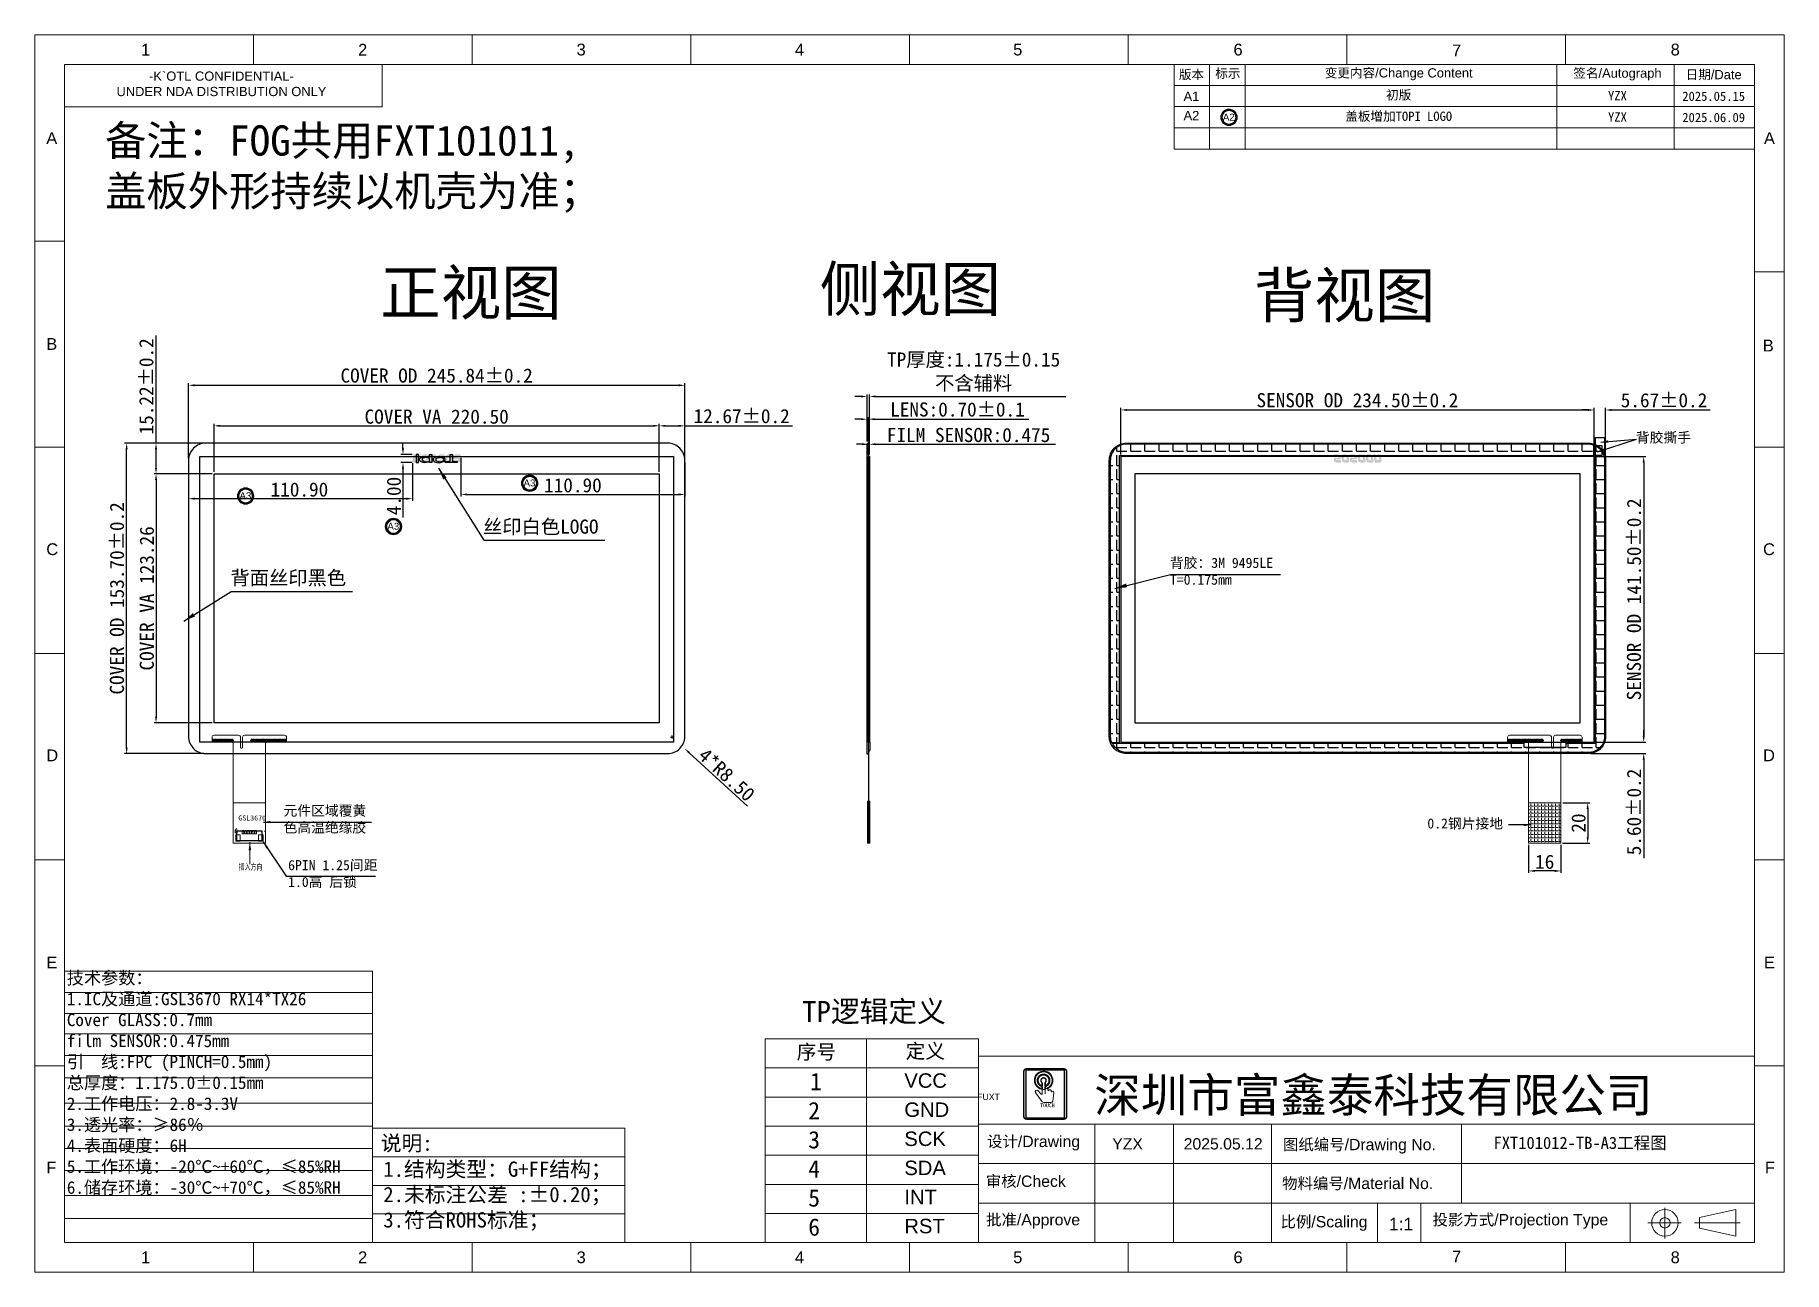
# Model space of a CAD drawing. Header units: millimetres. Extents: x 2761 to 3627, y 55 to 667.
import ezdxf

# ---------------------------------------------------------------- set-up
doc = ezdxf.new("R2010")
doc.units = ezdxf.units.MM
doc.layers.add('dim', color=4, linetype='Continuous', lineweight=9)
doc.layers.add('FPC', color=30, linetype='Continuous', lineweight=15)
for name, color, linetype in [('LENS', 6, 'Continuous'), ('Sensor', 7, 'Continuous'), ('下线银浆', 1, 'Continuous'), ('背胶', 2, 'Continuous')]:
    doc.layers.add(name, color=color, linetype=linetype)
doc.styles.add('CAIJX', font='', dxfattribs={"width": 0.7})
doc.styles.add('dim', font='arial.ttf')
doc.styles.get("Standard").update_dxf_attribs({"font": 'txt', "bigfont": 'gbcbig.shx'})
doc.styles.add('textstyle16', font='arial.ttf')
doc.styles.add('宋体', font='')
doc.styles.add('文本字体-Y', font='Cambria.ttf')
doc.styles.get('CAIJX').set_extended_font_data('NSimSun')
doc.styles.get('宋体').set_extended_font_data('SimSun')
doc.dimstyles.new('5.0', dxfattribs={"dimtxt": 5, "dimasz": 4.5, "dimexe": 1, "dimexo": 1.5, "dimgap": 1, "dimtad": 0, "dimtoh": 1, "dimzin": 0, "dimdsep": 46, "dimtxsty": 'CAIJX', "dimcen": 0.5, "dimclrd": 42, "dimclre": 42, "dimclrt": 42, "dimadec": 1, "dimazin": 0, "dimtfac": 1, "dimtofl": 0, "dimtmove": 0, "dimatfit": 3, "dimfxl": 1, "dimtolj": 1, "dimtzin": 0, "dimlwd": 20, "dimlwe": -1, "dimarcsym": 0})
doc.dimstyles.new('dim', dxfattribs={"dimtxt": 7, "dimasz": 6, "dimexe": 1, "dimexo": 1, "dimgap": 1.2, "dimtad": 1, "dimzin": 1, "dimdsep": 46, "dimtxsty": 'Standard', "dimcen": 0.8, "dimadec": 0, "dimazin": 0, "dimtfac": 1, "dimtofl": 0, "dimtmove": 0, "dimatfit": 3, "dimfxl": 1, "dimarcsym": 0})
doc.dimstyles.new('SH', dxfattribs={"dimscale": 1.4, "dimtxt": 2.5, "dimasz": 2.5, "dimexe": 1.25, "dimexo": 0.625, "dimtad": 0, "dimzin": 0, "dimdsep": 46, "dimtxsty": '宋体', "dimcen": 2.5, "dimadec": 0, "dimazin": 0, "dimtfac": 0.6, "dimtmove": 0, "dimatfit": 3, "dimfxl": 1, "dimtolj": 1, "dimarcsym": 0})

msp = doc.modelspace()

# ---------------------------------------------------------------- texts
at = {"color": 2, "lineweight": 9}
for s, insert, char_height, width, attachment_point, style in [('{\\fArial|b0|i0|c0|p34;1}', (2813.664, 656.924), 5.83358, 12.61111, 7, '文本字体-Y'), ('{\\fArial|b0|i0|c0|p34;2}', (2921.166, 656.924), 5.83358, 12.61111, 7, '文本字体-Y'), ('{\\fArial|b0|i0|c0|p34;3}', (3029.402, 656.924), 5.83358, 12.61111, 7, '文本字体-Y'), ('{\\fArial|b0|i0|c0|p34;4}', (3137.529, 656.924), 5.83358, 12.61111, 7, '文本字体-Y'), ('{\\fArial|b0|i0|c0|p34;5}', (3245.644, 656.924), 5.83358, 12.61111, 7, '文本字体-Y'), ('{\\fArial|b0|i0|c0|p34;6}', (3354.756, 656.924), 5.83358, 12.61111, 7, '文本字体-Y'), ('{\\fArial|b0|i0|c0|p34;7}', (3462.985, 656.569), 5.83358, 12.61111, 7, '文本字体-Y'), ('{\\fArial|b0|i0|c0|p34;8}', (3571.281, 656.924), 5.83358, 12.61111, 7, '文本字体-Y'), ('{\\fSimSun|b0|i0|c134|p2;版本}', (3333.942, 647.286), 4.57118, 142.19348, 5, '文本字体-Y'), ('{\\fSimSun|b0|i0|c134|p2;变更内容\\fArial|b0|i0|c0|p34;/Change Content}', (3436.588, 647.687), 4.57118, 142.19348, 5, '文本字体-Y'), ('{\\fSimSun|b0|i0|c134|p2;签名\\fArial|b0|i0|c0|p34;/Autograph}', (3544.925, 647.576), 4.57118, 142.19348, 5, '文本字体-Y'), ('{\\fSimSun|b0|i0|c134|p2;日期\\fArial|b0|i0|c0|p34;/Date}', (3592.584, 647.26), 4.57118, 142.19348, 5, '文本字体-Y'), ('{\\fArial|b0|i0|c238|p34;-K`OTL CONFIDENTIAL-\\PUNDER NDA DISTRIBUTION ONLY}', (2853.495, 642.928), 4.57118, 239.90593, 5, '文本字体-Y'), ('{\\fArial|b0|i0|c0|p34;A1}', (3333.942, 636.786), 4.57118, 142.19348, 5, '文本字体-Y'), ('{\\fSimSun|b0|i0|c134|p2;初版}', (3436.588, 637.187), 4.57118, 142.19348, 5, '文本字体-Y'), ('{\\fSimSun|b0|i0|c134|p2;YZX}', (3544.925, 637.076), 4.57118, 142.19348, 5, '文本字体-Y'), ('{\\fSimSun|b0|i0|c134|p2;2025.05.15}', (3592.584, 636.759), 4.57118, 142.19348, 5, '文本字体-Y'), ('\\pt20.5;{\\fSimSun|b0|i0|c134|p2;\\C1;备注：FOG共用FXT101011,\\P盖板外形持续以机壳为准；}', (2795.868, 622.405), 15, 324.38838, 1, 'dim'), ('{\\fArial|b0|i0|c0|p34;A2}', (3333.942, 627.24), 4.57118, 142.19348, 5, '文本字体-Y'), ('{\\fArial|b0|i0|c0|p34;A2}', (3352.43, 626.456), 3.42839, 106.64511, 5, '文本字体-Y'), ('{\\fSimSun|b0|i0|c134|p2;盖板增加TOPI LOGO}', (3436.588, 626.656), 4.57118, 142.19348, 5, '文本字体-Y'), ('{\\fSimSun|b0|i0|c134|p2;YZX}', (3544.925, 626.575), 4.57118, 142.19348, 5, '文本字体-Y'), ('{\\fSimSun|b0|i0|c134|p2;2025.06.09}', (3592.584, 626.259), 4.57118, 142.19348, 5, '文本字体-Y'), ('{\\fArial|b0|i0|c0|p34;A}', (2766.744, 618.935), 5.83358, 21.54745, 1, '文本字体-Y'), ('{\\fArial|b0|i0|c0|p34;A}', (3622.92, 618.935), 5.83358, 21.54745, 3, '文本字体-Y'), ('\\pt30;{\\fSimSun|b0|i0|c134|p2;侧视图}', (3149.817, 552.343), 21.94843, 225.09442, 1, 'dim'), ('\\pt30;{\\fSimSun|b0|i0|c134|p2;正视图}', (2932.205, 550.594), 21.94843, 225.09442, 1, 'dim'), ('\\pt30;{\\fSimSun|b0|i0|c134|p2;背视图}', (3364.851, 549.239), 21.94843, 225.09442, 1, 'dim'), ('{\\fArial|b0|i0|c0|p34;B}', (2766.744, 517.066), 5.83358, 21.54745, 1, '文本字体-Y'), ('{\\fArial|b0|i0|c0|p34;B}', (3622.362, 516.254), 5.83358, 21.54745, 3, '文本字体-Y'), ('{\\fArial|b0|i0|c0|p34;A3}', (3006.068, 445.293), 3.42839, 106.64511, 5, '文本字体-Y'), ('{\\fArial|b0|i0|c0|p34;A3}', (2865.366, 438.962), 3.42839, 106.64511, 5, '文本字体-Y'), ('{\\fArial|b0|i0|c0|p34;A3}', (2938.618, 423.873), 3.42839, 106.64511, 5, '文本字体-Y'), ('{\\fArial|b0|i0|c0|p34;C}', (2766.744, 415.433), 5.83358, 21.54745, 1, '文本字体-Y'), ('{\\fArial|b0|i0|c0|p34;C}', (3622.92, 415.433), 5.83358, 21.54745, 3, '文本字体-Y'), ('{\\fArial|b0|i0|c0|p34;D}', (2766.744, 313.341), 5.83358, 21.54745, 1, '文本字体-Y'), ('{\\fArial|b0|i0|c0|p34;D}', (3622.92, 313.341), 5.83358, 21.54745, 3, '文本字体-Y'), ('{\\fArial|b0|i0|c0|p34;E}', (2766.744, 210.794), 5.83358, 21.54745, 1, '文本字体-Y'), ('{\\fArial|b0|i0|c0|p34;E}', (3622.92, 210.794), 5.83358, 21.54745, 3, '文本字体-Y'), ('{\\fSimSun|b0|i0|c134|p54;设计}/Drawing', (3232.687, 122.07), 5.59513, 158.62647, 1, 'dim'), ('\\pt5.655;{\\fSimSun|b0|i0|c134|p54;图纸编号}/Drawing{\\fArial|b0|i0|c134|p34; }No.', (3379.275, 120.533), 5.59513, 158.62647, 1, 'dim'), ('    YZX', (3286.006, 120.881), 5.5951, 158.62647, 1, 'dim'), ('2025.05.12', (3330.08, 120.881), 5.5951, 158.62647, 1, 'dim'), ('{\\fArial|b0|i0|c0|p34;F}', (2766.744, 109.244), 5.83358, 21.54745, 1, '文本字体-Y'), ('{\\fArial|b0|i0|c0|p34;F}', (3622.92, 109.244), 5.83358, 21.54745, 3, '文本字体-Y'), ('{\\fSimSun|b0|i0|c134|p54;审核}/Check', (3232.091, 102.361), 5.59513, 158.62647, 1, 'dim'), ('\\pt6.273;{\\fSimSun|b0|i0|c134|p54;物料编号}/Material{\\fArial|b0|i0|c134|p34; }No.', (3378.841, 101.286), 5.59513, 158.62647, 1, 'dim'), ('{\\fSimSun|b0|i0|c134|p54;批准}/Approve', (3232.235, 83.314), 5.59513, 158.62647, 1, 'dim'), ('{\\fSimSun|b0|i0|c134|p54;比例}/Scaling', (3378.053, 82.31), 5.59513, 158.62647, 1, 'dim'), ('{\\fArial|b0|i0|c161|p34;1:1}', (3431.72, 81.472), 6.20577, 158.62647, 1, 'dim'), ('{\\fSimSun|b0|i0|c134|p54;投影方式}/Projection{\\fArial|b0|i0|c134|p34; }Type', (3453.359, 83.302), 5.59513, 158.62647, 1, 'dim'), ('{\\fArial|b0|i0|c0|p34;1}', (2813.664, 64.82), 5.83358, 12.61111, 1, '文本字体-Y'), ('{\\fArial|b0|i0|c0|p34;2}', (2921.166, 64.82), 5.83358, 12.61111, 1, '文本字体-Y'), ('{\\fArial|b0|i0|c0|p34;3}', (3029.402, 64.82), 5.83358, 12.61111, 1, '文本字体-Y'), ('{\\fArial|b0|i0|c0|p34;4}', (3137.529, 64.82), 5.83358, 12.61111, 1, '文本字体-Y'), ('{\\fArial|b0|i0|c0|p34;5}', (3245.644, 64.82), 5.83358, 12.61111, 1, '文本字体-Y'), ('{\\fArial|b0|i0|c0|p34;6}', (3354.756, 64.82), 5.83358, 12.61111, 1, '文本字体-Y'), ('{\\fArial|b0|i0|c0|p34;7}', (3462.985, 65.175), 5.83358, 12.61111, 1, '文本字体-Y'), ('{\\fArial|b0|i0|c0|p34;8}', (3571.281, 64.82), 5.83358, 12.61111, 1, '文本字体-Y')]:
    msp.add_mtext(s, dxfattribs=dict(at, insert=insert, char_height=char_height, width=width, attachment_point=attachment_point, style=style))
at = {"color": 2, "lineweight": 9, "insert": (3345.736, 650.433), "char_height": 4.56763, "attachment_point": 1, "style": 'dim'}
msp.add_mtext('{\\fSimSun|b0|i0|c134|p54;标示}', dxfattribs=at)
at = {"color": 2, "linetype": 'ByBlock', "lineweight": 9, "insert": (3483.544, 121.557), "char_height": 6.00024, "width": 150.34417, "attachment_point": 1, "style": '宋体'}
msp.add_mtext('FXT101012-TB-A3工程图', dxfattribs=at)
at = {"layer": 'dim', "style": '宋体'}
msp.add_text('说明:', height=7.5421, dxfattribs=at).set_placement((2932.404, 114.661))
at = {"layer": 'dim', "attachment_point": 1}
for s, insert, char_height, width, style in [('背胶撕手', (3554.071, 470.364), 5, 42.68667, '宋体'), ('{\\C4;丝印白色LOGO}', (2983.06, 427.204), 7, 60.80249, '宋体'), ('背胶：3M 9495LE T=0.175mm', (3323.279, 408.263), 5, 79.19867, '宋体'), ('背面丝印黑色', (2857.968, 401.854), 7, 60.80249, '宋体'), ('0.2钢片接地', (3450.781, 279.228), 5, 42.68667, '宋体'), ('技术参数：\\P{\\C0;1.}IC及通道{\\C0;:GSL3670 RX14*TX26\\C1; }\\PCover GLASS:0.7mm{\\C0; \\C1;\\P}film SENSOR:0.475mm {\\C1;\\P}引  线:FPC (PINCH=0.5mm)\\P总厚度：1.175.0%%P0.15mm\\P2.工作电压：2.8-{\\C0;3.3V}\\P3.透光率：≥86％\\P4.表面硬度：6{\\C0;H\\P}5.工作环境：-20℃~+60℃，≤85%RH\\P6.储存环境：-30℃~+70℃，≤85%RH', (2776.911, 203.331), 6.2241, 150.07658, '宋体'), ('{\\fSimSun|b0|i0|c134|p2;序号}', (3138.428, 167.19), 7.1582, 31.24859, 'textstyle16'), ('{\\fSimSun|b0|i0|c134|p2;\\H0.8334x;定义}', (3192.367, 167.597), 8.58912, 107.89548, 'textstyle16'), ('{\\fSimSun|b0|i0|c134|p0;1}', (3145.012, 153.225), 8.58912, 26.65586, 'textstyle16'), ('VCC', (3191.73, 152.987), 7.1582, 45.40077, 'textstyle16'), ('{\\fSimSun|b0|i0|c134|p2;2}', (3144.129, 138.814), 8.58912, 26.65586, 'textstyle16'), ('GND', (3191.73, 138.577), 7.1582, 45.40077, 'textstyle16'), ('{\\fSimSun|b0|i0|c134|p2;3}', (3144.129, 124.403), 8.58912, 26.65586, 'textstyle16'), ('SCK', (3191.73, 124.166), 7.1582, 45.40077, 'textstyle16'), ('1.结构类型：G+FF{\\fSimSun|b0|i0|c134|p34;结构}；\\P2.未标注公差 :%%P0.20；\\P3.符合ROHS标准；', (2933.653, 109.32), 7.54213, 140.99204, '宋体'), ('{\\fSimSun|b0|i0|c134|p2;4}', (3144.129, 109.993), 8.58912, 26.65586, 'textstyle16'), ('SDA', (3191.73, 109.755), 7.1582, 45.40077, 'textstyle16'), ('{\\fSimSun|b0|i0|c134|p2;5}', (3144.129, 95.582), 8.58912, 26.65586, 'textstyle16'), ('INT', (3191.73, 95.345), 7.1582, 45.40077, 'textstyle16'), ('{\\fSimSun|b0|i0|c134|p2;6}', (3144.129, 81.172), 8.58912, 26.65586, 'textstyle16'), ('RST', (3191.73, 80.934), 7.1582, 45.40077, 'textstyle16')]:
    msp.add_mtext(s, dxfattribs=dict(at, insert=insert, char_height=char_height, width=width, style=style))
at = {"layer": 'dim', "color": 4, "insert": (2884.276, 285.576), "char_height": 5, "width": 43.0996, "attachment_point": 1, "style": '宋体'}
msp.add_mtext('元件区域覆黄\\P色高温绝缘胶', dxfattribs=at)
at = {"layer": 'dim', "color": 1, "attachment_point": 1}
for s, insert, char_height, width, style in [('插入方向', (2862.034, 256.72), 3, 13.00496, 'CAIJX'), ('6PIN 1.25间距\\P1.0高 后锁', (2886.508, 258.575), 5, 59.13373, '宋体')]:
    msp.add_mtext(s, dxfattribs=dict(at, insert=insert, char_height=char_height, width=width, style=style))
at = {"layer": 'dim', "color": 3, "insert": (3141.188, 188.851), "char_height": 10.42578, "width": 124.6261, "attachment_point": 1}
msp.add_mtext('{\\fSimSun|b0|i0|c134|p2;TP逻辑定义}', dxfattribs=at)
at = {"layer": 'FPC', "color": 2, "insert": (2861.872, 280.679), "char_height": 2.5, "width": 9.25418, "attachment_point": 1, "style": '宋体'}
msp.add_mtext('GSL3670', dxfattribs=at)
at = {"layer": 'FPC', "color": 1, "char_height": 2, "width": 0.85982, "attachment_point": 1}
for s, insert in [('6', (2859.877, 273.989)), ('1', (2874.293, 273.131))]:
    msp.add_mtext(s, dxfattribs=dict(at, insert=insert))

# ---------------------------------------------------------------- blocks, each defined once
blk = doc.blocks.new('1')
at = {"linetype": 'ByBlock', "lineweight": 9}
h = blk.add_hatch(color=5, dxfattribs=at)
h.paths.add_polyline_path([(5994.31, -3135.49), (6010.68, -3135.49), (6010.68, -3115.02), (5994.31, -3115.02)], flags=16)
edge = h.paths.add_edge_path()
edge.add_line((5994.52, -3135.99), (6010.47, -3135.99))
edge.add_arc((6010.47, -3134.79), 1.19, 270, 360)
edge.add_line((6011.66, -3134.79), (6011.66, -3115.7))
edge.add_arc((6010.47, -3115.7), 1.19, 360, 450)
edge.add_line((6010.47, -3114.51), (5994.52, -3114.51))
edge.add_arc((5994.52, -3115.7), 1.19, 90, 180)
edge.add_line((5993.32, -3115.7), (5993.32, -3134.79))
edge.add_arc((5994.52, -3134.79), 1.19, 180, 270)
at = {"color": 5, "linetype": 'ByBlock', "lineweight": 9}
for p, q in [((6001.17, -3125.16), (6001.17, -3123.3)), ((6002.44, -3123.3), (6002.47, -3125.12)), ((6001.25, -3128.53), (5998.36, -3124.65)), ((5999.33, -3123.83), (6000.76, -3125.32)), ((6005.08, -3128.84), (6001.9, -3128.85)), ((6003.74, -3123.58), (6003.8, -3123.91)), ((6003.8, -3123.91), (6003.89, -3123.72)), ((6005.09, -3124.18), (6005.13, -3124.5)), ((6006.07, -3125.97), (6005.7, -3128.3)), ((6006.17, -3124.7), (6006.07, -3125.97))]:
    blk.add_line(p, q, dxfattribs=at)
at = {"color": 5, "linetype": 'ByBlock', "lineweight": 9, "const_width": 0.617}
blk.add_lwpolyline([(5994.52, -3135.99), (6010.47, -3135.99, 0.414214), (6011.66, -3134.79), (6011.66, -3115.7, 0.414214), (6010.47, -3114.51), (5994.52, -3114.51, 0.414214), (5993.32, -3115.7), (5993.32, -3134.79, 0.414214)], format="xyb", close=True, dxfattribs=at)
blk.add_lwpolyline([(5994.31, -3135.49), (6010.68, -3135.49), (6010.68, -3115.02), (5994.31, -3115.02)], close=True, dxfattribs=at)
for points in [[(6001.17, -3123.06), (6001.17, -3122.05, -8.193963), (6002.44, -3122.04), (6002.44, -3123.06, 0.024694), (6002.8, -3122.98, -0.081878), (6003, -3122.92, 7.975463), (6001.17, -3123.06, -7.975463)], [(6002.44, -3121.79, 7.432841), (6001.17, -3121.8), (6001.17, -3121.8), (6001.17, -3120.38, -3.135385), (6002.44, -3120.33), (6002.44, -3121.79)]]:
    blk.add_lwpolyline(points, format="xyb", dxfattribs=at)
at = {"color": 5, "linetype": 'ByBlock', "lineweight": 9}
for centre, radius, start, end in [((6001.81, -3119.39), 3.96, 294.04483, 279.1458), ((6003.09, -3123.56), 0.647, 358.51743, 58.47893), ((6004.45, -3124.05), 0.65, 348.92364, 149.11055), ((5998.87, -3124.27), 0.636, 43.62803, 216.65267), ((6000.93, -3125.16), 0.238, 223.62803, 0), ((6001.89, -3128.06), 0.795, 216.65267, 270.25733), ((6005.07, -3128.2), 0.636, 270.25733, 351.05289), ((6005.65, -3124.61), 0.533, 350.62682, 167.22968)]:
    blk.add_arc(centre, radius, start, end, dxfattribs=at)
at = {"color": 1, "linetype": 'ByBlock', "lineweight": 9, "insert": (6023.46, -3118.44), "char_height": 14.5686, "width": 365.0365, "attachment_point": 1, "style": '宋体'}
blk.add_mtext('深圳市富鑫泰科技有限公司\\P{\\H0.7617x; }', dxfattribs=at)
at = {"color": 1, "linetype": 'ByBlock', "lineweight": 9, "insert": (5971.17, -3126.48), "char_height": 15.8959, "width": 172.9657, "attachment_point": 5}
blk.add_mtext('^I{\\fFZShuTi|b0|i0|c134|p2;\\H0.175x;FUXT}', dxfattribs=at)
at = {"color": 5, "linetype": 'ByBlock', "lineweight": 9, "insert": (6000.31, -3129.31), "char_height": 1.59, "width": 1.9083, "attachment_point": 1, "style": '宋体'}
blk.add_mtext('TOUCH', dxfattribs=at)
blk = doc.blocks.new('*D4')
at = {"layer": 'Defpoints', "color": 0}
for p in [(3174.45, 464.49), (3173.97, 458.42), (3174.45, 458.42)]:
    blk.add_point(p, dxfattribs=at)
at = {"layer": 'dim', "color": 0, "linetype": 'Continuous', "lineweight": -2}
for p, q in [((3170.97, 464.49), (3167.97, 464.49)), ((3177.45, 464.49), (3266.68, 464.49))]:
    blk.add_line(p, q, dxfattribs=at)
at = {"layer": 'dim', "color": 0, "lineweight": -2}
for p, q in [((3173.97, 459.42), (3173.97, 465.49)), ((3174.45, 459.42), (3174.45, 465.49))]:
    blk.add_line(p, q, dxfattribs=at)
at = {"layer": 'dim', "color": 0}
for points in [[(3170.97, 464.99), (3170.97, 463.99), (3173.97, 464.49)], [(3177.45, 464.99), (3177.45, 463.99), (3174.45, 464.49)]]:
    blk.add_solid(points, dxfattribs=at)
at = {"layer": 'dim', "color": 0, "insert": (3223.56, 469.01), "char_height": 7, "attachment_point": 5, "style": '宋体'}
blk.add_mtext('FILM SENSOR:0.475', dxfattribs=at)
blk = doc.blocks.new('*D5')
at = {"layer": 'Defpoints', "color": 0}
for p in [(3173.97, 476.88), (3173.27, 464.82), (3173.97, 464.82)]:
    blk.add_point(p, dxfattribs=at)
at = {"layer": 'dim', "color": 0, "linetype": 'Continuous', "lineweight": -2}
for p, q in [((3170.27, 476.88), (3167.27, 476.88)), ((3176.97, 476.88), (3253.42, 476.88))]:
    blk.add_line(p, q, dxfattribs=at)
at = {"layer": 'dim', "color": 0, "lineweight": -2}
for p, q in [((3173.27, 465.82), (3173.27, 477.88)), ((3173.97, 465.82), (3173.97, 477.88))]:
    blk.add_line(p, q, dxfattribs=at)
at = {"layer": 'dim', "color": 0}
for points in [[(3170.27, 477.38), (3170.27, 476.38), (3173.27, 476.88)], [(3176.97, 477.38), (3176.97, 476.38), (3173.97, 476.88)]]:
    blk.add_solid(points, dxfattribs=at)
at = {"layer": 'dim', "color": 0, "insert": (3218.04, 481.65), "char_height": 7, "attachment_point": 5, "style": '宋体'}
blk.add_mtext('LENS:0.70%%P0.1', dxfattribs=at)
blk = doc.blocks.new('*D3')
at = {"layer": 'Defpoints', "color": 0}
for p in [(3174.45, 488.14), (3173.27, 464.82), (3174.45, 458.42)]:
    blk.add_point(p, dxfattribs=at)
at = {"layer": 'dim', "color": 0, "linetype": 'Continuous', "lineweight": -2}
for p, q in [((3170.27, 488.14), (3167.27, 488.14)), ((3177.45, 488.14), (3271.65, 488.14))]:
    blk.add_line(p, q, dxfattribs=at)
at = {"layer": 'dim', "color": 0, "lineweight": -2}
for p, q in [((3173.27, 465.82), (3173.27, 489.14)), ((3174.45, 459.42), (3174.45, 489.14))]:
    blk.add_line(p, q, dxfattribs=at)
at = {"layer": 'dim', "color": 0}
for points in [[(3170.27, 488.64), (3170.27, 487.64), (3173.27, 488.14)], [(3177.45, 488.64), (3177.45, 487.64), (3174.45, 488.14)]]:
    blk.add_solid(points, dxfattribs=at)
at = {"layer": 'dim', "color": 0, "insert": (3226.05, 500.22), "char_height": 7, "attachment_point": 5, "style": '宋体'}
blk.add_mtext('TP厚度:1.175%%P0.15\\P不含辅料', dxfattribs=at)
blk = doc.blocks.new('*D6')
at = {"layer": 'Defpoints', "color": 0}
for p in [(3516.9, 286.92), (3516.7, 266.92), (3530.18, 266.92)]:
    blk.add_point(p, dxfattribs=at)
at = {"layer": 'dim', "color": 0, "lineweight": -2}
for p, q in [((3517.9, 286.92), (3531.18, 286.92)), ((3517.7, 266.92), (3531.18, 266.92))]:
    blk.add_line(p, q, dxfattribs=at)
at = {"layer": 'dim', "color": 0, "linetype": 'Continuous', "lineweight": -2}
blk.add_line((3530.18, 283.92), (3530.18, 269.92), dxfattribs=at)
at = {"layer": 'dim', "color": 0}
for points in [[(3529.68, 283.92), (3530.68, 283.92), (3530.18, 286.92)], [(3529.68, 269.92), (3530.68, 269.92), (3530.18, 266.92)]]:
    blk.add_solid(points, dxfattribs=at)
at = {"layer": 'dim', "color": 0, "insert": (3525.68, 276.92), "char_height": 7, "attachment_point": 5, "rotation": 90, "style": '宋体'}
blk.add_mtext('20', dxfattribs=at)
blk = doc.blocks.new('*D7')
at = {"layer": 'Defpoints', "color": 0}
for p in [(3500.9, 267.12), (3516.9, 267.12), (3500.9, 253.2)]:
    blk.add_point(p, dxfattribs=at)
at = {"layer": 'dim', "color": 0, "lineweight": -2}
for p, q in [((3500.9, 266.12), (3500.9, 252.2)), ((3516.9, 266.12), (3516.9, 252.2))]:
    blk.add_line(p, q, dxfattribs=at)
at = {"layer": 'dim', "color": 0, "linetype": 'Continuous', "lineweight": -2}
blk.add_line((3513.9, 253.2), (3503.9, 253.2), dxfattribs=at)
at = {"layer": 'dim', "color": 0}
for points in [[(3503.9, 253.7), (3503.9, 252.7), (3500.9, 253.2)], [(3513.9, 253.7), (3513.9, 252.7), (3516.9, 253.2)]]:
    blk.add_solid(points, dxfattribs=at)
at = {"layer": 'dim', "color": 0, "insert": (3508.9, 257.7), "char_height": 7, "attachment_point": 5, "style": '宋体'}
blk.add_mtext('16', dxfattribs=at)
blk = doc.blocks.new('*D8')
at = {"layer": 'Defpoints', "color": 0}
for p in [(3533.4, 481.46), (3298.9, 458.42), (3533.4, 458.42)]:
    blk.add_point(p, dxfattribs=at)
at = {"layer": 'dim', "color": 0, "lineweight": -2}
for p, q in [((3298.9, 459.42), (3298.9, 482.46)), ((3533.4, 459.42), (3533.4, 482.46))]:
    blk.add_line(p, q, dxfattribs=at)
at = {"layer": 'dim', "color": 0, "linetype": 'Continuous', "lineweight": -2}
blk.add_line((3301.9, 481.46), (3530.4, 481.46), dxfattribs=at)
at = {"layer": 'dim', "color": 0}
for points in [[(3301.9, 481.96), (3301.9, 480.96), (3298.9, 481.46)], [(3530.4, 481.96), (3530.4, 480.96), (3533.4, 481.46)]]:
    blk.add_solid(points, dxfattribs=at)
at = {"layer": 'dim', "color": 0, "insert": (3416.15, 486.23), "char_height": 7, "attachment_point": 5, "style": '宋体'}
blk.add_mtext('SENSOR OD 234.50%%P0.2', dxfattribs=at)
blk = doc.blocks.new('*D9')
at = {"layer": 'Defpoints', "color": 0}
for p in [(3533.4, 458.42), (3533.4, 316.92), (3557.93, 316.92)]:
    blk.add_point(p, dxfattribs=at)
at = {"layer": 'dim', "color": 0, "lineweight": -2}
for p, q in [((3534.4, 458.42), (3558.93, 458.42)), ((3534.4, 316.92), (3558.93, 316.92))]:
    blk.add_line(p, q, dxfattribs=at)
at = {"layer": 'dim', "color": 0, "linetype": 'Continuous', "lineweight": -2}
blk.add_line((3557.93, 455.42), (3557.93, 319.92), dxfattribs=at)
at = {"layer": 'dim', "color": 0}
for points in [[(3557.43, 455.42), (3558.43, 455.42), (3557.93, 458.42)], [(3557.43, 319.92), (3558.43, 319.92), (3557.93, 316.92)]]:
    blk.add_solid(points, dxfattribs=at)
at = {"layer": 'dim', "color": 0, "insert": (3553.16, 387.67), "char_height": 7, "attachment_point": 5, "rotation": 90, "style": '宋体'}
blk.add_mtext('SENSOR OD 141.50%%P0.2', dxfattribs=at)
blk = doc.blocks.new('*D10')
at = {"layer": 'Defpoints', "color": 0}
for p in [(3539.07, 481.46), (3533.4, 458.42), (3539.07, 456.32)]:
    blk.add_point(p, dxfattribs=at)
at = {"layer": 'dim', "color": 0, "linetype": 'Continuous', "lineweight": -2}
for p, q in [((3530.4, 481.46), (3527.4, 481.46)), ((3542.07, 481.46), (3590.91, 481.46))]:
    blk.add_line(p, q, dxfattribs=at)
at = {"layer": 'dim', "color": 0, "lineweight": -2}
for p, q in [((3533.4, 459.42), (3533.4, 482.46)), ((3539.07, 457.32), (3539.07, 482.46))]:
    blk.add_line(p, q, dxfattribs=at)
at = {"layer": 'dim', "color": 0}
for points in [[(3530.4, 481.96), (3530.4, 480.96), (3533.4, 481.46)], [(3542.07, 481.96), (3542.07, 480.96), (3539.07, 481.46)]]:
    blk.add_solid(points, dxfattribs=at)
at = {"layer": 'dim', "color": 0, "insert": (3567.99, 486.23), "char_height": 7, "attachment_point": 5, "style": '宋体'}
blk.add_mtext('5.67%%P0.2', dxfattribs=at)
blk = doc.blocks.new('*D11')
at = {"layer": 'Defpoints', "color": 0}
for p in [(3533.4, 316.92), (3530.74, 311.32), (3557.93, 311.32)]:
    blk.add_point(p, dxfattribs=at)
at = {"layer": 'dim', "color": 0, "linetype": 'Continuous', "lineweight": -2}
for p, q in [((3557.93, 319.92), (3557.93, 322.92)), ((3557.93, 308.32), (3557.93, 259.48))]:
    blk.add_line(p, q, dxfattribs=at)
at = {"layer": 'dim', "color": 0, "lineweight": -2}
for p, q in [((3534.4, 316.92), (3558.93, 316.92)), ((3531.74, 311.32), (3558.93, 311.32))]:
    blk.add_line(p, q, dxfattribs=at)
at = {"layer": 'dim', "color": 0}
for points in [[(3557.43, 319.92), (3558.43, 319.92), (3557.93, 316.92)], [(3557.43, 308.32), (3558.43, 308.32), (3557.93, 311.32)]]:
    blk.add_solid(points, dxfattribs=at)
at = {"layer": 'dim', "color": 0, "insert": (3553.16, 282.4), "char_height": 7, "attachment_point": 5, "rotation": 90, "style": '宋体'}
blk.add_mtext('5.60%%P0.2', dxfattribs=at)
blk = doc.blocks.new('*D12')
at = {"layer": 'Defpoints', "color": 0}
for p in [(3076.68, 319.52), (3082.94, 313.77)]:
    blk.add_point(p, dxfattribs=at)
at = {"layer": 'dim', "color": 0, "lineweight": -2}
for p, q in [((3075.88, 319.52), (3077.48, 319.52)), ((3076.68, 318.72), (3076.68, 320.32))]:
    blk.add_line(p, q, dxfattribs=at)
at = {"layer": 'dim', "color": 0, "linetype": 'Continuous', "lineweight": -2}
blk.add_line((3114.04, 285.28), (3085.16, 311.75), dxfattribs=at)
at = {"layer": 'dim', "color": 0}
blk.add_solid([(3085.49, 312.12), (3084.82, 311.38), (3082.94, 313.77)], dxfattribs=at)
at = {"layer": 'dim', "color": 0, "insert": (3103.74, 300.82), "char_height": 7, "attachment_point": 5, "rotation": 317.49973, "style": '宋体'}
blk.add_mtext('4*R8.50', dxfattribs=at)
blk = doc.blocks.new('*D13')
at = {"layer": 'Defpoints', "color": 0}
for p in [(3070.34, 473.6), (2849.84, 449.8), (3070.34, 449.8)]:
    blk.add_point(p, dxfattribs=at)
at = {"layer": 'dim', "color": 0, "lineweight": -2}
for p, q in [((2849.84, 450.8), (2849.84, 474.6)), ((3070.34, 450.8), (3070.34, 474.6))]:
    blk.add_line(p, q, dxfattribs=at)
at = {"layer": 'dim', "color": 0, "linetype": 'Continuous', "lineweight": -2}
blk.add_line((2852.84, 473.6), (3067.34, 473.6), dxfattribs=at)
at = {"layer": 'dim', "color": 0}
for points in [[(2852.84, 474.1), (2852.84, 473.1), (2849.84, 473.6)], [(3067.34, 474.1), (3067.34, 473.1), (3070.34, 473.6)]]:
    blk.add_solid(points, dxfattribs=at)
at = {"layer": 'dim', "color": 0, "insert": (2960.09, 478.12), "char_height": 7, "attachment_point": 5, "style": '宋体'}
blk.add_mtext('COVER VA 220.50', dxfattribs=at)
blk = doc.blocks.new('*D14')
at = {"layer": 'Defpoints', "color": 0}
for p in [(3083.01, 493.68), (2837.17, 456.57), (3083.01, 456.52)]:
    blk.add_point(p, dxfattribs=at)
at = {"layer": 'dim', "color": 0, "lineweight": -2}
for p, q in [((2837.17, 457.57), (2837.17, 494.68)), ((3083.01, 457.52), (3083.01, 494.68))]:
    blk.add_line(p, q, dxfattribs=at)
at = {"layer": 'dim', "color": 0, "linetype": 'Continuous', "lineweight": -2}
blk.add_line((2840.17, 493.68), (3080.01, 493.68), dxfattribs=at)
at = {"layer": 'dim', "color": 0}
for points in [[(2840.17, 494.18), (2840.17, 493.18), (2837.17, 493.68)], [(3080.01, 494.18), (3080.01, 493.18), (3083.01, 493.68)]]:
    blk.add_solid(points, dxfattribs=at)
at = {"layer": 'dim', "color": 0, "insert": (2960.09, 498.45), "char_height": 7, "attachment_point": 5, "style": '宋体'}
blk.add_mtext('COVER OD 245.84%%P0.2', dxfattribs=at)
blk = doc.blocks.new('*D15')
at = {"layer": 'Defpoints', "color": 0}
for p in [(2849.84, 449.8), (2821.1, 326.54), (2849.84, 326.54)]:
    blk.add_point(p, dxfattribs=at)
at = {"layer": 'dim', "color": 0, "lineweight": -2}
for p, q in [((2848.84, 449.8), (2820.1, 449.8)), ((2848.84, 326.54), (2820.1, 326.54))]:
    blk.add_line(p, q, dxfattribs=at)
at = {"layer": 'dim', "color": 0, "linetype": 'Continuous', "lineweight": -2}
blk.add_line((2821.1, 446.8), (2821.1, 329.54), dxfattribs=at)
at = {"layer": 'dim', "color": 0}
for points in [[(2820.6, 446.8), (2821.6, 446.8), (2821.1, 449.8)], [(2820.6, 329.54), (2821.6, 329.54), (2821.1, 326.54)]]:
    blk.add_solid(points, dxfattribs=at)
at = {"layer": 'dim', "color": 0, "insert": (2816.58, 388.17), "char_height": 7, "attachment_point": 5, "rotation": 90, "style": '宋体'}
blk.add_mtext('COVER VA 123.26', dxfattribs=at)
blk = doc.blocks.new('*D16')
at = {"layer": 'Defpoints', "color": 0}
for p in [(2806.55, 465.02), (2845.94, 465.02), (2845.84, 311.32)]:
    blk.add_point(p, dxfattribs=at)
at = {"layer": 'dim', "color": 0, "lineweight": -2}
for p, q in [((2844.94, 465.02), (2805.55, 465.02)), ((2844.84, 311.32), (2805.55, 311.32))]:
    blk.add_line(p, q, dxfattribs=at)
at = {"layer": 'dim', "color": 0, "linetype": 'Continuous', "lineweight": -2}
blk.add_line((2806.55, 314.32), (2806.55, 462.02), dxfattribs=at)
at = {"layer": 'dim', "color": 0}
for points in [[(2806.05, 462.02), (2807.05, 462.02), (2806.55, 465.02)], [(2806.05, 314.32), (2807.05, 314.32), (2806.55, 311.32)]]:
    blk.add_solid(points, dxfattribs=at)
at = {"layer": 'dim', "color": 0, "insert": (2801.78, 388.17), "char_height": 7, "attachment_point": 5, "rotation": 90, "style": '宋体'}
blk.add_mtext('COVER OD 153.70%%P0.2', dxfattribs=at)
blk = doc.blocks.new('*D17')
at = {"layer": 'Defpoints', "color": 0}
for p in [(2821.1, 465.02), (2845.94, 465.02), (2849.84, 449.8)]:
    blk.add_point(p, dxfattribs=at)
at = {"layer": 'dim', "color": 0, "linetype": 'Continuous', "lineweight": -2}
for p, q in [((2821.1, 465.02), (2821.1, 518.31)), ((2821.1, 452.8), (2821.1, 462.02))]:
    blk.add_line(p, q, dxfattribs=at)
at = {"layer": 'dim', "color": 0, "lineweight": -2}
for p, q in [((2844.94, 465.02), (2820.1, 465.02)), ((2848.84, 449.8), (2820.1, 449.8))]:
    blk.add_line(p, q, dxfattribs=at)
at = {"layer": 'dim', "color": 0}
for points in [[(2820.6, 462.02), (2821.6, 462.02), (2821.1, 465.02)], [(2820.6, 452.8), (2821.6, 452.8), (2821.1, 449.8)]]:
    blk.add_solid(points, dxfattribs=at)
at = {"layer": 'dim', "color": 0, "insert": (2816.32, 493.16), "char_height": 7, "attachment_point": 5, "rotation": 90, "style": '宋体'}
blk.add_mtext('15.22%%P0.2', dxfattribs=at)
blk = doc.blocks.new('*D18')
at = {"layer": 'Defpoints', "color": 0}
for p in [(3083.01, 473.6), (3083.01, 456.52), (3070.34, 449.8)]:
    blk.add_point(p, dxfattribs=at)
at = {"layer": 'dim', "color": 0, "lineweight": -2}
for p, q in [((3070.34, 450.8), (3070.34, 474.6)), ((3083.01, 457.52), (3083.01, 474.6))]:
    blk.add_line(p, q, dxfattribs=at)
at = {"layer": 'dim', "color": 0, "linetype": 'Continuous', "lineweight": -2}
for p, q in [((3073.34, 473.6), (3080.01, 473.6)), ((3083.01, 473.6), (3136.3, 473.6))]:
    blk.add_line(p, q, dxfattribs=at)
at = {"layer": 'dim', "color": 0}
for points in [[(3073.34, 474.1), (3073.34, 473.1), (3070.34, 473.6)], [(3080.01, 474.1), (3080.01, 473.1), (3083.01, 473.6)]]:
    blk.add_solid(points, dxfattribs=at)
at = {"layer": 'dim', "color": 0, "insert": (3111.15, 478.37), "char_height": 7, "attachment_point": 5, "style": '宋体'}
blk.add_mtext('12.67%%P0.2', dxfattribs=at)
blk = doc.blocks.new('*D19')
at = {"layer": 'Defpoints', "color": 0}
for p in [(2837.17, 456.11), (2948.07, 456.11), (2837.17, 437.53)]:
    blk.add_point(p, dxfattribs=at)
at = {"layer": 'dim', "color": 0, "lineweight": -2}
for p, q in [((2837.17, 455.11), (2837.17, 436.53)), ((2948.07, 455.11), (2948.07, 436.53))]:
    blk.add_line(p, q, dxfattribs=at)
at = {"layer": 'dim', "color": 0, "linetype": 'Continuous', "lineweight": -2}
blk.add_line((2945.07, 437.53), (2840.17, 437.53), dxfattribs=at)
at = {"layer": 'dim', "color": 0}
for points in [[(2840.17, 438.03), (2840.17, 437.03), (2837.17, 437.53)], [(2945.07, 438.03), (2945.07, 437.03), (2948.07, 437.53)]]:
    blk.add_solid(points, dxfattribs=at)
at = {"layer": 'dim', "color": 0, "insert": (2892.11, 442.03), "char_height": 7, "attachment_point": 5, "style": '宋体'}
blk.add_mtext('{\\C1;110.90}', dxfattribs=at)
blk = doc.blocks.new('*D20')
at = {"layer": 'Defpoints', "color": 0}
for p in [(2972.11, 458.77), (3083.01, 456.52), (3083.01, 439.63)]:
    blk.add_point(p, dxfattribs=at)
at = {"layer": 'dim', "color": 0, "lineweight": -2}
for p, q in [((2972.11, 457.77), (2972.11, 438.63)), ((3083.01, 455.52), (3083.01, 438.63))]:
    blk.add_line(p, q, dxfattribs=at)
at = {"layer": 'dim', "color": 0, "linetype": 'Continuous', "lineweight": -2}
blk.add_line((2975.11, 439.63), (3080.01, 439.63), dxfattribs=at)
at = {"layer": 'dim', "color": 0}
for points in [[(2975.11, 440.13), (2975.11, 439.13), (2972.11, 439.63)], [(3080.01, 440.13), (3080.01, 439.13), (3083.01, 439.63)]]:
    blk.add_solid(points, dxfattribs=at)
at = {"layer": 'dim', "color": 0, "insert": (3027.57, 444.13), "char_height": 7, "attachment_point": 5, "style": '宋体'}
blk.add_mtext('{\\C1;110.90}', dxfattribs=at)
blk = doc.blocks.new('*D21')
at = {"layer": 'Defpoints', "color": 0}
for p in [(2949.02, 459.43), (2943.41, 455.43), (2949.02, 455.43)]:
    blk.add_point(p, dxfattribs=at)
at = {"layer": 'dim', "color": 0, "lineweight": -2}
for p, q in [((2948.02, 459.43), (2942.41, 459.43)), ((2948.02, 455.43), (2942.41, 455.43))]:
    blk.add_line(p, q, dxfattribs=at)
at = {"layer": 'dim', "color": 0, "linetype": 'Continuous', "lineweight": -2}
for p, q in [((2943.41, 462.43), (2943.41, 465.43)), ((2943.41, 452.43), (2943.41, 428.27))]:
    blk.add_line(p, q, dxfattribs=at)
at = {"layer": 'dim', "color": 0}
for points in [[(2942.91, 462.43), (2943.91, 462.43), (2943.41, 459.43)], [(2942.91, 452.43), (2943.91, 452.43), (2943.41, 455.43)]]:
    blk.add_solid(points, dxfattribs=at)
at = {"layer": 'dim', "color": 0, "insert": (2938.91, 438.85), "char_height": 7, "attachment_point": 5, "rotation": 90, "style": '宋体'}
blk.add_mtext('{\\C1;4.00}', dxfattribs=at)

# ---------------------------------------------------------------- dimensions: what is measured, and where the dimension line sits
at = {"layer": 'dim'}
for base, p1, p2, text, picture, middle in [((2821.097, 465.016), (2849.837, 449.796), (2845.94, 465.016), '<>%%P0.2', '*D17', (2816.324, 493.164)), ((2806.551, 465.016), (2845.837, 311.316), (2845.94, 465.016), 'COVER OD <>%%P0.2', '*D16', (2801.778, 388.166)), ((2943.407, 455.432), (2949.017, 459.429), (2949.017, 455.432), '{\\C1;<>}', '*D21', (2938.907, 438.851)), ((3557.931, 316.916), (3533.401, 458.416), (3533.401, 316.916), 'SENSOR OD <>%%P0.2', '*D9', (3553.158, 387.666)), ((2821.097, 326.536), (2849.837, 449.796), (2849.837, 326.536), 'COVER VA <>', '*D15', (2816.578, 388.166)), ((3557.931, 311.317), (3533.401, 316.916), (3530.74, 311.317), '<>%%P0.2', '*D11', (3553.158, 282.398))]:
    dim = msp.add_linear_dim(base=base, p1=p1, p2=p2, angle=90, text=text, dimstyle='dim', override={"dimasz": 3, "dimgap": 1, "dimtxsty": '宋体', "dimfxl": 0.18}, dxfattribs=at)
    dim.commit()
    dim.dimension.update_dxf_attribs({"geometry": picture, "text_midpoint": middle})
for base, p1, p2, text, picture, middle in [((3083.007, 493.678), (2837.167, 456.567), (3083.007, 456.516), 'COVER OD <>%%P0.2', '*D14', (2960.087, 498.452)), ((3533.401, 481.456), (3298.901, 458.416), (3533.401, 458.416), 'SENSOR OD <>%%P0.2', '*D8', (3416.151, 486.23)), ((3070.337, 473.597), (2849.837, 449.796), (3070.337, 449.796), 'COVER VA <>', '*D13', (2960.087, 478.117)), ((3539.071, 481.456), (3533.401, 458.416), (3539.071, 456.316), '<>%%P0.2', '*D10', (3567.99, 486.23)), ((3083.007, 473.597), (3070.337, 449.796), (3083.007, 456.516), '<>%%P0.2', '*D18', (3111.155, 478.371))]:
    dim = msp.add_linear_dim(base=base, p1=p1, p2=p2, text=text, dimstyle='dim', override={"dimasz": 3, "dimgap": 1, "dimtxsty": '宋体', "dimfxl": 0.18}, dxfattribs=at)
    dim.commit()
    dim.dimension.update_dxf_attribs({"geometry": picture, "text_midpoint": middle})
for base, p1, p2, text, picture, middle in [((3174.447, 488.144), (3173.272, 464.816), (3174.447, 458.417), 'TP厚度:1.175%%P0.15\\P不含辅料', '*D3', (3226.048, 488.144)), ((3173.972, 476.881), (3173.272, 464.816), (3173.972, 464.816), 'LENS:<>%%P0.1', '*D5', (3218.045, 476.881)), ((3174.447, 464.494), (3173.972, 458.416), (3174.447, 458.416), 'FILM SENSOR:0.475', '*D4', (3223.564, 464.494)), ((2837.167, 437.528), (2948.069, 456.107), (2837.167, 456.107), '{\\C1;<>}', '*D19', (2892.108, 437.528)), ((3083.007, 439.628), (2972.107, 458.765), (3083.007, 456.516), '{\\C1;<>}', '*D20', (3027.567, 439.628))]:
    dim = msp.add_linear_dim(base=base, p1=p1, p2=p2, text=text, dimstyle='dim', override={"dimasz": 3, "dimgap": 1, "dimtxsty": '宋体', "dimfxl": 0.18}, dxfattribs=at)
    dim.commit()
    dim.dimension.update_dxf_attribs({"geometry": picture, "text_midpoint": middle, "dimtype": 160})
dim = msp.add_radius_dim(center=(3076.677, 319.516), mpoint=(3082.944, 313.773), text='4*<>', dimstyle='dim', override={"dimasz": 3, "dimgap": 1, "dimtxsty": '宋体', "dimfxl": 0.18}, dxfattribs=at)
dim.commit()
dim.dimension.update_dxf_attribs({"geometry": '*D12', "text_midpoint": (3103.744, 300.816)})
dim = msp.add_linear_dim(base=(3530.183, 266.916), p1=(3516.901, 286.916), p2=(3516.701, 266.916), angle=90, dimstyle='dim', override={"dimasz": 3, "dimgap": 1, "dimzin": 9, "dimtxsty": '宋体', "dimfxl": 0.18}, dxfattribs=at)
dim.commit()
dim.dimension.update_dxf_attribs({"geometry": '*D6', "text_midpoint": (3525.683, 276.916)})
dim = msp.add_linear_dim(base=(3500.901, 253.197), p1=(3516.901, 267.116), p2=(3500.901, 267.116), dimstyle='dim', override={"dimasz": 3, "dimgap": 1, "dimzin": 9, "dimtxsty": '宋体', "dimfxl": 0.18}, dxfattribs=at)
dim.commit()
dim.dimension.update_dxf_attribs({"geometry": '*D7', "text_midpoint": (3508.901, 257.697)})

# ---------------------------------------------------------------- hatches: boundary and pattern name
at = {"lineweight": 9}
h = msp.add_hatch(color=2, dxfattribs=at)
edge = h.paths.add_edge_path()
edge.add_arc((3352.525, 626.342), 4.078, 0, 360)
edge = h.paths.add_edge_path(flags=16)
edge.add_arc((3352.525, 626.342), 3.328, 0, 360)
h = msp.add_hatch(color=256)
h.paths.add_polyline_path([(2970.293, 455.407), (2964.324, 455.407), (2964.324, 455.95), (2966.737, 455.95), (2966.737, 459.405), (2967.878, 459.405), (2967.878, 455.95), (2970.293, 455.95)])
edge = h.paths.add_edge_path()
edge.add_arc((2959.327, 456.84), 1.05, 119.485976, 250.94641)
edge.add_arc((2961.241, 460.624), 5.283, 244.718115, 299.851412)
edge.add_arc((2963.335, 456.889), 1.002, 302.317022, 421.756242)
edge.add_arc((2961.326, 453.427), 5.004, 60.250354, 120.171103)
edge = h.paths.add_edge_path(flags=16)
edge.add_arc((2961.645, 459.101), 3.267, 241.077394, 296.119332)
edge.add_arc((2962.874, 456.876), 0.738, 286.434131, 433.565869)
edge.add_arc((2961.645, 454.651), 3.267, 63.880668, 118.922606)
edge.add_arc((2960.332, 456.876), 0.688, 112.836445, 247.163555)
edge = h.paths.add_edge_path()
edge.add_arc((2953.987, 454.94), 3.397, 100.819986, 123.511753, ccw=False)
edge.add_arc((2954.586, 453.161), 5.264, 67.221031, 103.594975, ccw=False)
edge.add_line((2956.624, 458.014), (2956.624, 459.404))
edge.add_line((2956.624, 459.404), (2957.765, 459.404))
edge.add_line((2957.765, 459.404), (2957.765, 455.407))
edge.add_line((2957.765, 455.407), (2956.624, 455.407))
edge.add_line((2956.624, 455.407), (2956.624, 457.415))
edge.add_arc((2954.89, 454.621), 3.289, 58.174743, 116.866057)
edge.add_arc((2953.598, 456.9), 0.684, 106.522268, 231.903431)
edge.add_arc((2954.922, 458.924), 3.101, 235.741213, 290.248465)
edge.add_line((2955.995, 456.015), (2955.995, 455.534))
edge.add_arc((2954.576, 460.716), 5.373, 246.335219, 285.307701, ccw=False)
edge.add_arc((2952.928, 457.114), 1.414, 193.840959, 248.911144, ccw=False)
edge.add_arc((2952.567, 456.864), 1.016, 116.666758, 184.978593, ccw=False)
h.paths.add_polyline_path([(2949.88, 459.404), (2949.88, 455.407), (2951.024, 455.407), (2951.024, 459.404)])
h = msp.add_hatch(color=2, dxfattribs=at)
edge = h.paths.add_edge_path()
edge.add_arc((2865.461, 438.848), 4.078, 0, 360)
edge = h.paths.add_edge_path(flags=16)
edge.add_arc((2865.461, 438.848), 3.328, 0, 360)
h = msp.add_hatch(color=2, dxfattribs=at)
edge = h.paths.add_edge_path()
edge.add_arc((3006.163, 445.179), 4.078, 0, 360)
edge = h.paths.add_edge_path(flags=16)
edge.add_arc((3006.163, 445.179), 3.328, 0, 360)
h = msp.add_hatch(color=2, dxfattribs=at)
edge = h.paths.add_edge_path()
edge.add_arc((2938.713, 423.758), 4.078, 0, 360)
edge = h.paths.add_edge_path(flags=16)
edge.add_arc((2938.713, 423.758), 3.328, 0, 360)
at = {"layer": 'FPC'}
h = msp.add_hatch(dxfattribs=at)
h.set_pattern_fill('ANGLE', color=256, scale=0.25, style=0)
h.set_pattern_definition([(0, (421.6302, 105.3711), (0, 1.74625), [1.27, -0.47625]), (90, (421.6302, 105.3711), (-1.74625, 1e-16), [1.27, -0.47625])])
edge = h.paths.add_edge_path()
edge.add_line((3516.901, 286.916), (3516.901, 267.116))
edge.add_arc((3516.701, 267.116), 0.2, 270, 360, ccw=False)
edge.add_line((3516.701, 266.916), (3501.101, 266.916))
edge.add_arc((3501.101, 267.116), 0.2, 180, 270, ccw=False)
edge.add_line((3500.901, 267.116), (3500.901, 286.916))
edge.add_line((3500.901, 286.916), (3516.901, 286.916))
at = {"layer": 'LENS'}
h = msp.add_hatch(color=0, dxfattribs=at)
h.paths.add_polyline_path([(2968.126, 455.446), (2968.106, 455.448), (2968.089, 455.457), (2968.074, 455.471), (2968.062, 455.492), (2968.052, 455.517), (2968.045, 455.547), (2968.04, 455.582), (2968.037, 455.62), (2968.037, 455.662), (2968.04, 455.707), (2968.044, 455.754), (2968.051, 455.804), (2968.061, 455.856), (2968.073, 455.909), (2968.087, 455.963), (2968.103, 456.018), (2968.121, 456.073), (2968.142, 456.127), (2968.165, 456.181), (2968.19, 456.234), (2968.217, 456.286), (2968.246, 456.335), (2968.278, 456.382), (2968.311, 456.427), (2968.347, 456.468), (2968.384, 456.506), (2968.424, 456.54), (2968.465, 456.569), (2968.509, 456.594), (2968.554, 456.613), (2968.601, 456.627), (2968.65, 456.635), (2970.571, 456.635), (2970.591, 456.64), (2970.609, 456.652), (2970.623, 456.668), (2970.635, 456.689), (2970.645, 456.713), (2970.652, 456.74), (2970.657, 456.769), (2970.661, 456.798), (2970.662, 456.828), (2970.661, 456.857), (2970.659, 456.884), (2970.656, 456.908), (2970.651, 456.929), (2970.645, 456.945), (2970.637, 456.957), (2970.629, 456.962), (2969.106, 456.962), (2969.022, 456.966), (2968.941, 456.976), (2968.865, 456.993), (2968.793, 457.017), (2968.725, 457.048), (2968.66, 457.086), (2968.6, 457.131), (2968.543, 457.182), (2968.492, 457.239), (2968.447, 457.299), (2968.41, 457.362), (2968.379, 457.43), (2968.355, 457.5), (2968.338, 457.575), (2968.328, 457.653), (2968.324, 457.734), (2968.328, 457.813), (2968.34, 457.891), (2968.445, 458.487), (2968.465, 458.581), (2968.494, 458.671), (2968.53, 458.758), (2968.574, 458.841), (2968.627, 458.921), (2968.687, 458.998), (2968.755, 459.071), (2968.831, 459.141), (2968.912, 459.204), (2968.995, 459.259), (2969.08, 459.306), (2969.167, 459.344), (2969.256, 459.374), (2969.347, 459.395), (2969.44, 459.407), (2969.535, 459.412), (2971.389, 459.412), (2971.423, 459.416), (2971.458, 459.419), (2971.494, 459.419), (2971.53, 459.417), (2971.567, 459.412), (2971.604, 459.405), (2971.641, 459.396), (2971.677, 459.384), (2971.714, 459.37), (2971.749, 459.353), (2971.784, 459.333), (2971.818, 459.311), (2971.851, 459.286), (2971.883, 459.258), (2971.913, 459.227), (2971.942, 459.193), (2971.968, 459.157), (2971.993, 459.117), (2972.016, 459.075), (2972.036, 459.029), (2972.054, 458.98), (2972.068, 458.928), (2972.081, 458.873), (2972.089, 458.814), (2972.095, 458.752), (2972.097, 458.687), (2972.096, 458.619), (2972.091, 458.546), (2972.081, 458.471), (2972.068, 458.392), (2972.05, 458.309), (2972.028, 458.222), (2969.582, 458.222), (2969.573, 458.219), (2969.565, 458.208), (2969.556, 458.192), (2969.548, 458.171), (2969.54, 458.146), (2969.533, 458.119), (2969.526, 458.089), (2969.52, 458.058), (2969.515, 458.028), (2969.511, 457.998), (2969.509, 457.97), (2969.508, 457.945), (2969.509, 457.923), (2969.512, 457.906), (2969.517, 457.895), (2969.523, 457.89), (2971.047, 457.89), (2971.131, 457.886), (2971.212, 457.876), (2971.288, 457.859), (2971.36, 457.835), (2971.429, 457.805), (2971.494, 457.768), (2971.554, 457.724), (2971.611, 457.673), (2971.662, 457.617), (2971.706, 457.557), (2971.744, 457.495), (2971.775, 457.429), (2971.799, 457.36), (2971.816, 457.287), (2971.826, 457.212), (2971.83, 457.133), (2971.825, 457.049), (2971.813, 456.968), (2971.708, 456.373), (2971.687, 456.278), (2971.659, 456.188), (2971.623, 456.101), (2971.578, 456.017), (2971.526, 455.937), (2971.466, 455.861), (2971.398, 455.787), (2971.321, 455.718), (2971.241, 455.654), (2971.158, 455.599), (2971.073, 455.552), (2970.986, 455.514), (2970.897, 455.484), (2970.806, 455.463), (2970.713, 455.45), (2970.618, 455.446)])
h.paths.add_polyline_path([(2960.18, 455.446), (2960.16, 455.448), (2960.143, 455.457), (2960.128, 455.471), (2960.115, 455.492), (2960.105, 455.517), (2960.098, 455.547), (2960.093, 455.582), (2960.091, 455.62), (2960.091, 455.662), (2960.093, 455.707), (2960.098, 455.754), (2960.105, 455.804), (2960.114, 455.856), (2960.126, 455.909), (2960.14, 455.963), (2960.156, 456.018), (2960.175, 456.073), (2960.195, 456.127), (2960.218, 456.181), (2960.243, 456.234), (2960.271, 456.286), (2960.3, 456.335), (2960.331, 456.382), (2960.365, 456.427), (2960.4, 456.468), (2960.438, 456.506), (2960.477, 456.54), (2960.519, 456.569), (2960.562, 456.594), (2960.607, 456.613), (2960.655, 456.627), (2960.704, 456.635), (2962.625, 456.635), (2962.645, 456.64), (2962.662, 456.652), (2962.677, 456.668), (2962.689, 456.689), (2962.698, 456.713), (2962.706, 456.74), (2962.711, 456.769), (2962.714, 456.798), (2962.716, 456.828), (2962.715, 456.857), (2962.713, 456.884), (2962.709, 456.908), (2962.704, 456.929), (2962.698, 456.945), (2962.691, 456.957), (2962.682, 456.962), (2961.159, 456.962), (2961.075, 456.966), (2960.995, 456.976), (2960.919, 456.993), (2960.847, 457.017), (2960.778, 457.048), (2960.714, 457.086), (2960.653, 457.131), (2960.597, 457.182), (2960.545, 457.239), (2960.501, 457.299), (2960.463, 457.362), (2960.432, 457.43), (2960.408, 457.5), (2960.391, 457.575), (2960.381, 457.653), (2960.378, 457.734), (2960.382, 457.813), (2960.394, 457.891), (2960.499, 458.487), (2960.519, 458.581), (2960.547, 458.671), (2960.584, 458.758), (2960.628, 458.841), (2960.68, 458.921), (2960.741, 458.998), (2960.809, 459.071), (2960.885, 459.141), (2960.966, 459.204), (2961.049, 459.259), (2961.134, 459.306), (2961.221, 459.344), (2961.31, 459.374), (2961.401, 459.395), (2961.494, 459.407), (2961.589, 459.412), (2963.442, 459.412), (2963.476, 459.416), (2963.512, 459.419), (2963.547, 459.419), (2963.584, 459.417), (2963.62, 459.412), (2963.657, 459.405), (2963.694, 459.396), (2963.731, 459.384), (2963.767, 459.37), (2963.803, 459.353), (2963.838, 459.333), (2963.872, 459.311), (2963.905, 459.286), (2963.936, 459.258), (2963.967, 459.227), (2963.995, 459.193), (2964.022, 459.157), (2964.047, 459.117), (2964.069, 459.075), (2964.089, 459.029), (2964.107, 458.98), (2964.122, 458.928), (2964.134, 458.873), (2964.143, 458.814), (2964.148, 458.752), (2964.151, 458.687), (2964.149, 458.619), (2964.144, 458.546), (2964.135, 458.471), (2964.121, 458.392), (2964.104, 458.309), (2964.081, 458.222), (2961.635, 458.222), (2961.627, 458.219), (2961.618, 458.208), (2961.61, 458.192), (2961.601, 458.171), (2961.594, 458.146), (2961.586, 458.119), (2961.579, 458.089), (2961.574, 458.058), (2961.569, 458.028), (2961.565, 457.998), (2961.563, 457.97), (2961.562, 457.945), (2961.563, 457.923), (2961.565, 457.906), (2961.57, 457.895), (2961.577, 457.89), (2963.101, 457.89), (2963.185, 457.886), (2963.265, 457.876), (2963.342, 457.859), (2963.414, 457.835), (2963.483, 457.805), (2963.547, 457.768), (2963.608, 457.724), (2963.664, 457.673), (2963.715, 457.617), (2963.76, 457.557), (2963.798, 457.495), (2963.828, 457.429), (2963.852, 457.36), (2963.869, 457.287), (2963.88, 457.212), (2963.883, 457.133), (2963.879, 457.049), (2963.866, 456.968), (2963.761, 456.373), (2963.741, 456.278), (2963.713, 456.188), (2963.676, 456.101), (2963.632, 456.017), (2963.58, 455.937), (2963.519, 455.861), (2963.451, 455.787), (2963.375, 455.718), (2963.294, 455.654), (2963.211, 455.599), (2963.126, 455.552), (2963.039, 455.514), (2962.95, 455.484), (2962.859, 455.463), (2962.766, 455.45), (2962.672, 455.446)])
h.paths.add_polyline_path([(2953.344, 456.986), (2953.349, 456.928), (2953.364, 456.875), (2953.389, 456.828), (2953.423, 456.785), (2953.466, 456.751), (2953.514, 456.726), (2953.567, 456.711), (2953.626, 456.706), (2954.276, 456.706), (2954.345, 456.712), (2954.41, 456.731), (2954.473, 456.762), (2954.532, 456.805), (2954.585, 456.857), (2954.626, 456.914), (2954.656, 456.976), (2954.673, 457.044), (2954.809, 457.814), (2954.813, 457.872), (2954.808, 457.93), (2954.793, 457.982), (2954.768, 458.03), (2954.734, 458.072), (2954.691, 458.107), (2954.643, 458.132), (2954.59, 458.147), (2954.531, 458.152), (2953.881, 458.152), (2953.813, 458.146), (2953.747, 458.127), (2953.684, 458.096), (2953.625, 458.053), (2953.572, 458.001), (2953.531, 457.944), (2953.502, 457.882), (2953.484, 457.814), (2953.349, 457.043)])
h.paths.add_polyline_path([(2952.064, 456.213), (2952.067, 456.292), (2952.078, 456.371), (2952.447, 458.487), (2952.468, 458.581), (2952.496, 458.671), (2952.532, 458.758), (2952.577, 458.842), (2952.629, 458.922), (2952.689, 458.998), (2952.758, 459.071), (2952.834, 459.141), (2952.915, 459.204), (2952.998, 459.259), (2953.083, 459.306), (2953.17, 459.344), (2953.258, 459.373), (2953.349, 459.394), (2953.442, 459.407), (2953.537, 459.411), (2955.32, 459.411), (2955.403, 459.408), (2955.482, 459.398), (2955.557, 459.381), (2955.628, 459.357), (2955.695, 459.327), (2955.759, 459.289), (2955.819, 459.245), (2955.876, 459.194), (2955.927, 459.137), (2955.971, 459.077), (2956.008, 459.014), (2956.039, 458.947), (2956.063, 458.877), (2956.08, 458.803), (2956.09, 458.726), (2956.093, 458.646), (2956.09, 458.566), (2956.08, 458.487), (2955.71, 456.373), (2955.69, 456.279), (2955.661, 456.188), (2955.625, 456.101), (2955.581, 456.017), (2955.528, 455.937), (2955.468, 455.861), (2955.4, 455.787), (2955.324, 455.718), (2955.243, 455.654), (2955.16, 455.599), (2955.075, 455.552), (2954.988, 455.514), (2954.899, 455.484), (2954.808, 455.463), (2954.715, 455.45), (2954.62, 455.446), (2952.836, 455.446), (2952.754, 455.449), (2952.676, 455.46), (2952.601, 455.477), (2952.53, 455.5), (2952.463, 455.531), (2952.399, 455.569), (2952.338, 455.613), (2952.282, 455.664), (2952.231, 455.72), (2952.187, 455.78), (2952.149, 455.844), (2952.119, 455.91), (2952.095, 455.981), (2952.077, 456.055), (2952.067, 456.132)])
h.paths.add_polyline_path([(2957.328, 456.986), (2957.333, 456.928), (2957.348, 456.875), (2957.373, 456.828), (2957.408, 456.785), (2957.45, 456.751), (2957.498, 456.726), (2957.551, 456.711), (2957.61, 456.706), (2958.26, 456.706), (2958.329, 456.712), (2958.394, 456.731), (2958.457, 456.762), (2958.516, 456.805), (2958.569, 456.857), (2958.61, 456.914), (2958.64, 456.976), (2958.657, 457.044), (2958.792, 457.814), (2958.797, 457.872), (2958.792, 457.93), (2958.777, 457.982), (2958.752, 458.03), (2958.717, 458.072), (2958.675, 458.107), (2958.628, 458.132), (2958.574, 458.147), (2958.515, 458.152), (2957.865, 458.152), (2957.797, 458.146), (2957.731, 458.127), (2957.669, 458.096), (2957.609, 458.053), (2957.556, 458.001), (2957.515, 457.944), (2957.486, 457.882), (2957.468, 457.814), (2957.334, 457.043)])
h.paths.add_polyline_path([(2956.048, 456.213), (2956.051, 456.292), (2956.062, 456.371), (2956.431, 458.487), (2956.451, 458.581), (2956.48, 458.671), (2956.516, 458.758), (2956.56, 458.842), (2956.613, 458.922), (2956.673, 458.998), (2956.741, 459.071), (2956.818, 459.141), (2956.899, 459.204), (2956.982, 459.259), (2957.067, 459.306), (2957.153, 459.344), (2957.242, 459.373), (2957.333, 459.394), (2957.426, 459.407), (2957.522, 459.411), (2959.304, 459.411), (2959.387, 459.408), (2959.466, 459.398), (2959.541, 459.381), (2959.612, 459.357), (2959.679, 459.327), (2959.743, 459.289), (2959.803, 459.245), (2959.859, 459.194), (2959.911, 459.137), (2959.955, 459.077), (2959.992, 459.014), (2960.023, 458.947), (2960.047, 458.877), (2960.064, 458.803), (2960.074, 458.726), (2960.077, 458.646), (2960.074, 458.566), (2960.064, 458.487), (2959.694, 456.373), (2959.673, 456.279), (2959.645, 456.188), (2959.609, 456.101), (2959.565, 456.017), (2959.512, 455.937), (2959.452, 455.861), (2959.384, 455.787), (2959.307, 455.718), (2959.227, 455.654), (2959.144, 455.599), (2959.059, 455.552), (2958.972, 455.514), (2958.883, 455.484), (2958.792, 455.463), (2958.699, 455.45), (2958.604, 455.446), (2956.821, 455.446), (2956.739, 455.449), (2956.66, 455.46), (2956.585, 455.477), (2956.514, 455.5), (2956.446, 455.531), (2956.382, 455.569), (2956.322, 455.613), (2956.266, 455.664), (2956.215, 455.72), (2956.171, 455.78), (2956.133, 455.844), (2956.102, 455.91), (2956.078, 455.981), (2956.061, 456.055), (2956.051, 456.132)])
h.paths.add_polyline_path([(2965.343, 456.986), (2965.348, 456.928), (2965.363, 456.875), (2965.388, 456.828), (2965.422, 456.785), (2965.465, 456.751), (2965.513, 456.726), (2965.566, 456.711), (2965.624, 456.706), (2966.275, 456.706), (2966.343, 456.712), (2966.409, 456.731), (2966.471, 456.762), (2966.531, 456.805), (2966.584, 456.857), (2966.625, 456.914), (2966.654, 456.976), (2966.672, 457.044), (2966.807, 457.814), (2966.812, 457.872), (2966.807, 457.93), (2966.792, 457.982), (2966.767, 458.03), (2966.732, 458.072), (2966.69, 458.107), (2966.642, 458.132), (2966.589, 458.147), (2966.53, 458.152), (2965.88, 458.152), (2965.811, 458.146), (2965.746, 458.127), (2965.683, 458.096), (2965.623, 458.053), (2965.571, 458.001), (2965.53, 457.944), (2965.5, 457.882), (2965.482, 457.814), (2965.348, 457.043)])
h.paths.add_polyline_path([(2964.063, 456.213), (2964.066, 456.292), (2964.076, 456.371), (2964.446, 458.487), (2964.466, 458.581), (2964.494, 458.671), (2964.531, 458.758), (2964.575, 458.842), (2964.627, 458.922), (2964.688, 458.998), (2964.756, 459.071), (2964.833, 459.141), (2964.914, 459.204), (2964.996, 459.259), (2965.081, 459.306), (2965.168, 459.344), (2965.257, 459.373), (2965.348, 459.394), (2965.441, 459.407), (2965.536, 459.411), (2967.319, 459.411), (2967.402, 459.408), (2967.48, 459.398), (2967.555, 459.381), (2967.626, 459.357), (2967.694, 459.327), (2967.758, 459.289), (2967.818, 459.245), (2967.874, 459.194), (2967.925, 459.137), (2967.97, 459.077), (2968.007, 459.014), (2968.038, 458.947), (2968.061, 458.877), (2968.078, 458.803), (2968.089, 458.726), (2968.092, 458.646), (2968.089, 458.566), (2968.079, 458.487), (2967.709, 456.373), (2967.688, 456.279), (2967.66, 456.188), (2967.624, 456.101), (2967.579, 456.017), (2967.527, 455.937), (2967.467, 455.861), (2967.398, 455.787), (2967.322, 455.718), (2967.241, 455.654), (2967.158, 455.599), (2967.073, 455.552), (2966.986, 455.514), (2966.897, 455.484), (2966.807, 455.463), (2966.714, 455.45), (2966.619, 455.446), (2964.835, 455.446), (2964.753, 455.449), (2964.675, 455.46), (2964.6, 455.477), (2964.528, 455.5), (2964.461, 455.531), (2964.397, 455.569), (2964.337, 455.613), (2964.281, 455.664), (2964.23, 455.72), (2964.185, 455.78), (2964.148, 455.844), (2964.117, 455.91), (2964.093, 455.981), (2964.076, 456.055), (2964.066, 456.132)])
h.paths.add_polyline_path([(2948.074, 456.213), (2948.077, 456.292), (2948.087, 456.371), (2948.623, 459.411), (2949.805, 459.411), (2949.317, 456.635), (2950.478, 456.635), (2950.507, 456.641), (2950.53, 456.65), (2950.549, 456.661), (2950.563, 456.675), (2950.575, 456.692), (2950.585, 456.712), (2950.595, 456.736), (2950.605, 456.762), (2951.073, 459.411), (2952.256, 459.411), (2951.591, 455.65), (2951.583, 455.598), (2951.568, 455.554), (2951.547, 455.517), (2951.52, 455.488), (2951.487, 455.466), (2951.447, 455.452), (2951.402, 455.446), (2951.351, 455.446), (2948.848, 455.446), (2948.765, 455.449), (2948.686, 455.46), (2948.611, 455.477), (2948.54, 455.5), (2948.473, 455.531), (2948.409, 455.568), (2948.349, 455.613), (2948.293, 455.664), (2948.241, 455.72), (2948.197, 455.78), (2948.16, 455.844), (2948.129, 455.91), (2948.105, 455.981), (2948.088, 456.055), (2948.078, 456.132)])
h = msp.add_hatch(color=0, dxfattribs=at)
h.paths.add_polyline_path([(3408.112, 455.446), (3408.132, 455.448), (3408.149, 455.457), (3408.164, 455.471), (3408.177, 455.492), (3408.186, 455.517), (3408.194, 455.547), (3408.199, 455.582), (3408.201, 455.62), (3408.201, 455.662), (3408.199, 455.707), (3408.194, 455.754), (3408.187, 455.804), (3408.177, 455.856), (3408.166, 455.909), (3408.152, 455.963), (3408.135, 456.018), (3408.117, 456.073), (3408.096, 456.127), (3408.073, 456.181), (3408.048, 456.234), (3408.021, 456.286), (3407.992, 456.335), (3407.96, 456.382), (3407.927, 456.427), (3407.892, 456.468), (3407.854, 456.506), (3407.815, 456.54), (3407.773, 456.569), (3407.73, 456.594), (3407.684, 456.613), (3407.637, 456.627), (3407.588, 456.635), (3405.667, 456.635), (3405.647, 456.64), (3405.63, 456.652), (3405.615, 456.668), (3405.603, 456.689), (3405.593, 456.713), (3405.586, 456.74), (3405.581, 456.769), (3405.578, 456.798), (3405.576, 456.828), (3405.577, 456.857), (3405.579, 456.884), (3405.582, 456.908), (3405.587, 456.929), (3405.594, 456.945), (3405.601, 456.957), (3405.609, 456.962), (3407.132, 456.962), (3407.216, 456.966), (3407.297, 456.976), (3407.373, 456.993), (3407.445, 457.017), (3407.514, 457.048), (3407.578, 457.086), (3407.638, 457.131), (3407.695, 457.182), (3407.746, 457.239), (3407.791, 457.299), (3407.828, 457.362), (3407.859, 457.43), (3407.883, 457.5), (3407.9, 457.575), (3407.911, 457.653), (3407.914, 457.734), (3407.91, 457.813), (3407.898, 457.891), (3407.793, 458.487), (3407.773, 458.581), (3407.744, 458.671), (3407.708, 458.758), (3407.664, 458.841), (3407.612, 458.921), (3407.551, 458.998), (3407.483, 459.071), (3407.407, 459.141), (3407.326, 459.204), (3407.243, 459.259), (3407.158, 459.306), (3407.071, 459.344), (3406.982, 459.374), (3406.891, 459.395), (3406.798, 459.407), (3406.703, 459.412), (3404.85, 459.412), (3404.815, 459.416), (3404.78, 459.419), (3404.744, 459.419), (3404.708, 459.417), (3404.671, 459.412), (3404.634, 459.405), (3404.598, 459.396), (3404.561, 459.384), (3404.525, 459.37), (3404.489, 459.353), (3404.454, 459.333), (3404.42, 459.311), (3404.387, 459.286), (3404.355, 459.258), (3404.325, 459.227), (3404.296, 459.193), (3404.27, 459.157), (3404.245, 459.117), (3404.222, 459.075), (3404.202, 459.029), (3404.185, 458.98), (3404.17, 458.928), (3404.158, 458.873), (3404.149, 458.814), (3404.143, 458.752), (3404.141, 458.687), (3404.142, 458.619), (3404.148, 458.546), (3404.157, 458.471), (3404.17, 458.392), (3404.188, 458.309), (3404.21, 458.222), (3406.657, 458.222), (3406.665, 458.219), (3406.673, 458.208), (3406.682, 458.192), (3406.69, 458.171), (3406.698, 458.146), (3406.706, 458.119), (3406.712, 458.089), (3406.718, 458.058), (3406.723, 458.028), (3406.727, 457.998), (3406.729, 457.97), (3406.73, 457.945), (3406.729, 457.923), (3406.726, 457.906), (3406.722, 457.895), (3406.715, 457.89), (3405.191, 457.89), (3405.107, 457.886), (3405.027, 457.876), (3404.95, 457.859), (3404.878, 457.835), (3404.809, 457.805), (3404.745, 457.768), (3404.684, 457.724), (3404.627, 457.673), (3404.576, 457.617), (3404.532, 457.557), (3404.494, 457.495), (3404.463, 457.429), (3404.439, 457.36), (3404.422, 457.287), (3404.412, 457.212), (3404.408, 457.133), (3404.413, 457.049), (3404.425, 456.968), (3404.531, 456.373), (3404.551, 456.278), (3404.579, 456.188), (3404.616, 456.101), (3404.66, 456.017), (3404.712, 455.937), (3404.772, 455.861), (3404.841, 455.787), (3404.917, 455.718), (3404.998, 455.654), (3405.081, 455.599), (3405.166, 455.552), (3405.253, 455.514), (3405.342, 455.484), (3405.432, 455.463), (3405.525, 455.45), (3405.62, 455.446)])
h.paths.add_polyline_path([(3416.058, 455.446), (3416.078, 455.448), (3416.096, 455.457), (3416.11, 455.471), (3416.123, 455.492), (3416.133, 455.517), (3416.14, 455.547), (3416.145, 455.582), (3416.147, 455.62), (3416.147, 455.662), (3416.145, 455.707), (3416.14, 455.754), (3416.133, 455.804), (3416.124, 455.856), (3416.112, 455.909), (3416.098, 455.963), (3416.082, 456.018), (3416.063, 456.073), (3416.043, 456.127), (3416.02, 456.181), (3415.995, 456.234), (3415.968, 456.286), (3415.938, 456.335), (3415.907, 456.382), (3415.874, 456.427), (3415.838, 456.468), (3415.801, 456.506), (3415.761, 456.54), (3415.72, 456.569), (3415.676, 456.594), (3415.631, 456.613), (3415.584, 456.627), (3415.534, 456.635), (3413.613, 456.635), (3413.593, 456.64), (3413.576, 456.652), (3413.561, 456.668), (3413.549, 456.689), (3413.54, 456.713), (3413.532, 456.74), (3413.527, 456.769), (3413.524, 456.798), (3413.523, 456.828), (3413.523, 456.857), (3413.525, 456.884), (3413.529, 456.908), (3413.534, 456.929), (3413.54, 456.945), (3413.547, 456.957), (3413.556, 456.962), (3415.079, 456.962), (3415.163, 456.966), (3415.243, 456.976), (3415.319, 456.993), (3415.392, 457.017), (3415.46, 457.048), (3415.524, 457.086), (3415.585, 457.131), (3415.642, 457.182), (3415.693, 457.239), (3415.737, 457.299), (3415.775, 457.362), (3415.806, 457.43), (3415.83, 457.5), (3415.847, 457.575), (3415.857, 457.653), (3415.861, 457.734), (3415.856, 457.813), (3415.844, 457.891), (3415.739, 458.487), (3415.719, 458.581), (3415.691, 458.671), (3415.654, 458.758), (3415.61, 458.841), (3415.558, 458.921), (3415.498, 458.998), (3415.429, 459.071), (3415.353, 459.141), (3415.272, 459.204), (3415.189, 459.259), (3415.104, 459.306), (3415.017, 459.344), (3414.928, 459.374), (3414.837, 459.395), (3414.744, 459.407), (3414.65, 459.412), (3412.796, 459.412), (3412.762, 459.416), (3412.727, 459.419), (3412.691, 459.419), (3412.654, 459.417), (3412.618, 459.412), (3412.581, 459.405), (3412.544, 459.396), (3412.507, 459.384), (3412.471, 459.37), (3412.435, 459.353), (3412.4, 459.333), (3412.366, 459.311), (3412.333, 459.286), (3412.302, 459.258), (3412.272, 459.227), (3412.243, 459.193), (3412.216, 459.157), (3412.192, 459.117), (3412.169, 459.075), (3412.149, 459.029), (3412.131, 458.98), (3412.116, 458.928), (3412.104, 458.873), (3412.095, 458.814), (3412.09, 458.752), (3412.088, 458.687), (3412.089, 458.619), (3412.094, 458.546), (3412.103, 458.471), (3412.117, 458.392), (3412.134, 458.309), (3412.157, 458.222), (3414.603, 458.222), (3414.611, 458.219), (3414.62, 458.208), (3414.628, 458.192), (3414.637, 458.171), (3414.645, 458.146), (3414.652, 458.119), (3414.659, 458.089), (3414.665, 458.058), (3414.67, 458.028), (3414.673, 457.998), (3414.676, 457.97), (3414.676, 457.945), (3414.676, 457.923), (3414.673, 457.906), (3414.668, 457.895), (3414.662, 457.89), (3413.137, 457.89), (3413.053, 457.886), (3412.973, 457.876), (3412.897, 457.859), (3412.824, 457.835), (3412.756, 457.805), (3412.691, 457.768), (3412.631, 457.724), (3412.574, 457.673), (3412.523, 457.617), (3412.478, 457.557), (3412.441, 457.495), (3412.41, 457.429), (3412.386, 457.36), (3412.369, 457.287), (3412.359, 457.212), (3412.355, 457.133), (3412.359, 457.049), (3412.372, 456.968), (3412.477, 456.373), (3412.497, 456.278), (3412.526, 456.188), (3412.562, 456.101), (3412.606, 456.017), (3412.659, 455.937), (3412.719, 455.861), (3412.787, 455.787), (3412.864, 455.718), (3412.944, 455.654), (3413.027, 455.599), (3413.112, 455.552), (3413.199, 455.514), (3413.288, 455.484), (3413.379, 455.463), (3413.472, 455.45), (3413.567, 455.446)])
h.paths.add_polyline_path([(3422.894, 456.986), (3422.889, 456.928), (3422.874, 456.875), (3422.85, 456.828), (3422.815, 456.785), (3422.772, 456.751), (3422.724, 456.726), (3422.671, 456.711), (3422.612, 456.706), (3421.962, 456.706), (3421.894, 456.712), (3421.828, 456.731), (3421.766, 456.762), (3421.706, 456.805), (3421.653, 456.857), (3421.612, 456.914), (3421.583, 456.976), (3421.565, 457.044), (3421.43, 457.814), (3421.425, 457.872), (3421.43, 457.93), (3421.445, 457.982), (3421.47, 458.03), (3421.505, 458.072), (3421.547, 458.107), (3421.595, 458.132), (3421.648, 458.147), (3421.707, 458.152), (3422.357, 458.152), (3422.425, 458.146), (3422.491, 458.127), (3422.554, 458.096), (3422.614, 458.053), (3422.666, 458.001), (3422.707, 457.944), (3422.737, 457.882), (3422.754, 457.814), (3422.889, 457.043)])
h.paths.add_polyline_path([(3424.175, 456.213), (3424.171, 456.292), (3424.16, 456.371), (3423.791, 458.487), (3423.771, 458.581), (3423.742, 458.671), (3423.706, 458.758), (3423.662, 458.842), (3423.609, 458.922), (3423.549, 458.998), (3423.481, 459.071), (3423.404, 459.141), (3423.323, 459.204), (3423.241, 459.259), (3423.156, 459.306), (3423.069, 459.344), (3422.98, 459.373), (3422.889, 459.394), (3422.796, 459.407), (3422.701, 459.411), (3420.918, 459.411), (3420.835, 459.408), (3420.757, 459.398), (3420.682, 459.381), (3420.61, 459.357), (3420.543, 459.327), (3420.479, 459.289), (3420.419, 459.245), (3420.363, 459.194), (3420.311, 459.137), (3420.267, 459.077), (3420.23, 459.014), (3420.199, 458.947), (3420.175, 458.877), (3420.158, 458.803), (3420.148, 458.726), (3420.145, 458.646), (3420.148, 458.566), (3420.158, 458.487), (3420.528, 456.373), (3420.549, 456.279), (3420.577, 456.188), (3420.613, 456.101), (3420.657, 456.017), (3420.71, 455.937), (3420.77, 455.861), (3420.838, 455.787), (3420.915, 455.718), (3420.995, 455.654), (3421.078, 455.599), (3421.163, 455.552), (3421.25, 455.514), (3421.339, 455.484), (3421.43, 455.463), (3421.523, 455.45), (3421.618, 455.446), (3423.402, 455.446), (3423.484, 455.449), (3423.562, 455.46), (3423.637, 455.477), (3423.708, 455.5), (3423.776, 455.531), (3423.84, 455.569), (3423.9, 455.613), (3423.956, 455.664), (3424.007, 455.72), (3424.051, 455.78), (3424.089, 455.844), (3424.12, 455.91), (3424.144, 455.981), (3424.161, 456.055), (3424.171, 456.132)])
h.paths.add_polyline_path([(3418.91, 456.986), (3418.905, 456.928), (3418.89, 456.875), (3418.865, 456.828), (3418.831, 456.785), (3418.788, 456.751), (3418.74, 456.726), (3418.687, 456.711), (3418.628, 456.706), (3417.978, 456.706), (3417.91, 456.712), (3417.844, 456.731), (3417.781, 456.762), (3417.722, 456.805), (3417.669, 456.857), (3417.628, 456.914), (3417.599, 456.976), (3417.581, 457.044), (3417.446, 457.814), (3417.441, 457.872), (3417.446, 457.93), (3417.461, 457.982), (3417.486, 458.03), (3417.521, 458.072), (3417.563, 458.107), (3417.611, 458.132), (3417.664, 458.147), (3417.723, 458.152), (3418.373, 458.152), (3418.441, 458.146), (3418.507, 458.127), (3418.57, 458.096), (3418.629, 458.053), (3418.682, 458.001), (3418.723, 457.944), (3418.753, 457.882), (3418.77, 457.814), (3418.905, 457.043)])
h.paths.add_polyline_path([(3420.191, 456.213), (3420.187, 456.292), (3420.177, 456.371), (3419.807, 458.487), (3419.787, 458.581), (3419.758, 458.671), (3419.722, 458.758), (3419.678, 458.842), (3419.625, 458.922), (3419.565, 458.998), (3419.497, 459.071), (3419.42, 459.141), (3419.339, 459.204), (3419.257, 459.259), (3419.172, 459.306), (3419.085, 459.344), (3418.996, 459.373), (3418.905, 459.394), (3418.812, 459.407), (3418.717, 459.411), (3416.934, 459.411), (3416.851, 459.408), (3416.772, 459.398), (3416.697, 459.381), (3416.626, 459.357), (3416.559, 459.327), (3416.495, 459.289), (3416.435, 459.245), (3416.379, 459.194), (3416.328, 459.137), (3416.283, 459.077), (3416.246, 459.014), (3416.215, 458.947), (3416.191, 458.877), (3416.174, 458.803), (3416.164, 458.726), (3416.161, 458.646), (3416.164, 458.566), (3416.174, 458.487), (3416.545, 456.373), (3416.565, 456.279), (3416.593, 456.188), (3416.629, 456.101), (3416.674, 456.017), (3416.726, 455.937), (3416.786, 455.861), (3416.854, 455.787), (3416.931, 455.718), (3417.012, 455.654), (3417.094, 455.599), (3417.179, 455.552), (3417.266, 455.514), (3417.355, 455.484), (3417.446, 455.463), (3417.539, 455.45), (3417.634, 455.446), (3419.418, 455.446), (3419.5, 455.449), (3419.578, 455.46), (3419.653, 455.477), (3419.724, 455.5), (3419.792, 455.531), (3419.856, 455.569), (3419.916, 455.613), (3419.972, 455.664), (3420.023, 455.72), (3420.068, 455.78), (3420.105, 455.844), (3420.136, 455.91), (3420.16, 455.981), (3420.177, 456.055), (3420.187, 456.132)])
h.paths.add_polyline_path([(3410.895, 456.986), (3410.89, 456.928), (3410.875, 456.875), (3410.851, 456.828), (3410.816, 456.785), (3410.773, 456.751), (3410.726, 456.726), (3410.672, 456.711), (3410.614, 456.706), (3409.964, 456.706), (3409.895, 456.712), (3409.829, 456.731), (3409.767, 456.762), (3409.707, 456.805), (3409.654, 456.857), (3409.613, 456.914), (3409.584, 456.976), (3409.566, 457.044), (3409.431, 457.814), (3409.427, 457.872), (3409.432, 457.93), (3409.447, 457.982), (3409.471, 458.03), (3409.506, 458.072), (3409.549, 458.107), (3409.596, 458.132), (3409.649, 458.147), (3409.708, 458.152), (3410.358, 458.152), (3410.427, 458.146), (3410.492, 458.127), (3410.555, 458.096), (3410.615, 458.053), (3410.668, 458.001), (3410.709, 457.944), (3410.738, 457.882), (3410.756, 457.814), (3410.89, 457.043)])
h.paths.add_polyline_path([(3412.176, 456.213), (3412.172, 456.292), (3412.162, 456.371), (3411.792, 458.487), (3411.772, 458.581), (3411.744, 458.671), (3411.707, 458.758), (3411.663, 458.842), (3411.611, 458.922), (3411.55, 458.998), (3411.482, 459.071), (3411.405, 459.141), (3411.325, 459.204), (3411.242, 459.259), (3411.157, 459.306), (3411.07, 459.344), (3410.981, 459.373), (3410.89, 459.394), (3410.797, 459.407), (3410.703, 459.411), (3408.919, 459.411), (3408.836, 459.408), (3408.758, 459.398), (3408.683, 459.381), (3408.612, 459.357), (3408.544, 459.327), (3408.481, 459.289), (3408.42, 459.245), (3408.364, 459.194), (3408.313, 459.137), (3408.269, 459.077), (3408.231, 459.014), (3408.201, 458.947), (3408.177, 458.877), (3408.16, 458.803), (3408.15, 458.726), (3408.146, 458.646), (3408.149, 458.566), (3408.159, 458.487), (3408.53, 456.373), (3408.55, 456.279), (3408.578, 456.188), (3408.615, 456.101), (3408.659, 456.017), (3408.711, 455.937), (3408.772, 455.861), (3408.84, 455.787), (3408.916, 455.718), (3408.997, 455.654), (3409.08, 455.599), (3409.165, 455.552), (3409.252, 455.514), (3409.341, 455.484), (3409.432, 455.463), (3409.525, 455.45), (3409.619, 455.446), (3411.403, 455.446), (3411.485, 455.449), (3411.564, 455.46), (3411.639, 455.477), (3411.71, 455.5), (3411.777, 455.531), (3411.841, 455.569), (3411.901, 455.613), (3411.958, 455.664), (3412.009, 455.72), (3412.053, 455.78), (3412.09, 455.844), (3412.121, 455.91), (3412.145, 455.981), (3412.162, 456.055), (3412.172, 456.132)])
h.paths.add_polyline_path([(3428.164, 456.213), (3428.161, 456.292), (3428.151, 456.371), (3427.616, 459.411), (3426.433, 459.411), (3426.921, 456.635), (3425.76, 456.635), (3425.731, 456.641), (3425.708, 456.65), (3425.69, 456.661), (3425.675, 456.675), (3425.663, 456.692), (3425.653, 456.712), (3425.643, 456.736), (3425.633, 456.762), (3425.166, 459.411), (3423.982, 459.411), (3424.647, 455.65), (3424.656, 455.598), (3424.67, 455.554), (3424.691, 455.517), (3424.718, 455.488), (3424.752, 455.466), (3424.791, 455.452), (3424.836, 455.446), (3424.887, 455.446), (3427.391, 455.446), (3427.473, 455.449), (3427.552, 455.46), (3427.627, 455.477), (3427.698, 455.5), (3427.765, 455.531), (3427.829, 455.568), (3427.889, 455.613), (3427.946, 455.664), (3427.997, 455.72), (3428.041, 455.78), (3428.079, 455.844), (3428.109, 455.91), (3428.133, 455.981), (3428.15, 456.055), (3428.16, 456.132)])
at = {"layer": '背胶'}
h = msp.add_hatch(dxfattribs=at)
h.set_pattern_fill('ANGLE', color=256, style=0)
h.set_pattern_definition([(0, (0, 0), (0, 6.985), [5.08, -1.905]), (90, (0, 0), (-6.985, 4e-16), [5.08, -1.905])])
edge = h.paths.add_edge_path()
edge.add_line((3298.253, 458.866), (3533.253, 458.866))
edge.add_line((3533.253, 458.866), (3533.253, 463.932))
edge.add_arc((3530.253, 456.516), 8, 67.975687, 90)
edge.add_line((3530.253, 464.516), (3301.753, 464.516))
edge.add_arc((3301.753, 456.516), 8, 90, 180)
edge.add_line((3293.753, 456.516), (3293.753, 319.716))
edge.add_arc((3301.753, 319.716), 8, 180, 200.870073)
edge.add_line((3294.278, 316.866), (3298.253, 316.866))
edge.add_line((3298.253, 316.866), (3298.253, 458.866))
edge = h.paths.add_edge_path()
edge.add_arc((3530.573, 319.818), 8, -90, 0, ccw=False)
edge.add_line((3530.573, 311.818), (3302.073, 311.818))
edge.add_arc((3302.073, 319.818), 8, 204.755695, 270, ccw=False)
edge.add_line((3294.808, 316.468), (3498.573, 316.468))
edge.add_line((3498.573, 316.468), (3498.573, 314.468))
edge.add_line((3498.573, 314.468), (3519.575, 314.468))
edge.add_line((3519.575, 314.468), (3519.575, 316.468))
edge.add_line((3519.575, 316.468), (3534.073, 316.468))
edge.add_line((3534.073, 316.468), (3534.073, 463.812))
edge.add_arc((3530.573, 456.618), 8, 0, 64.05552, ccw=False)
edge.add_line((3538.573, 456.618), (3538.573, 319.818))

# ---------------------------------------------------------------- linework, layer by layer
at = {"color": 2, "lineweight": 9}
for p, q in [((2869.429, 667.135), (2869.429, 652.551)), ((2977.714, 667.135), (2977.714, 652.551)), ((3086, 667.135), (3086, 652.551)), ((3194.286, 667.135), (3194.286, 652.551)), ((3302.572, 667.135), (3302.572, 652.551)), ((3410.858, 667.135), (3410.858, 652.551)), ((3519.143, 667.135), (3519.143, 652.551)), ((2933.147, 652.551), (2933.147, 631.55)), ((3325.454, 652.652), (3325.454, 610.65)), ((3342.812, 610.65), (3342.812, 652.652)), ((3360.498, 610.65), (3360.498, 652.652)), ((3514.902, 610.65), (3514.902, 652.652)), ((3572.947, 610.65), (3572.947, 652.652)), ((3612.845, 642.151), (3325.454, 642.151)), ((2933.147, 631.55), (2775.727, 631.55)), ((3325.454, 631.651), (3612.845, 631.651)), ((3325.454, 621.15), (3612.845, 621.15)), ((3325.454, 610.65), (3612.845, 610.65)), ((2761.143, 565.047), (2775.727, 565.047)), ((2761.143, 462.96), (2775.727, 462.96)), ((2761.143, 360.872), (2775.727, 360.872)), ((2761.143, 258.784), (2775.727, 258.784)), ((2761.143, 156.697), (2775.727, 156.697)), ((3612.845, 156.697), (3627.429, 156.697)), ((3228.438, 127.838), (3612.845, 127.838)), ((3286.006, 127.838), (3286.006, 69.193)), ((3324.998, 69.193), (3324.998, 127.838)), ((3373.653, 127.838), (3373.653, 69.193)), ((3467.63, 127.838), (3467.63, 88.741)), ((3228.438, 108.289), (3612.845, 108.289)), ((3228.438, 88.741), (3340.142, 88.741)), ((3612.845, 88.741), (3340.142, 88.741)), ((3426.083, 88.741), (3426.083, 69.193)), ((3447.509, 88.741), (3447.509, 69.193)), ((3551.301, 88.741), (3551.301, 69.193)), ((2869.429, 69.193), (2869.429, 54.609)), ((2977.714, 69.193), (2977.714, 54.609)), ((3086, 69.193), (3086, 54.609)), ((3149.023, 69.193), (3319.2, 69.193)), ((3194.286, 69.193), (3194.286, 54.609)), ((3302.572, 69.193), (3302.572, 54.609)), ((3612.845, 69.193), (3309.382, 69.193)), ((3410.858, 69.193), (3410.858, 54.609)), ((3519.143, 69.193), (3519.143, 54.609))]:
    msp.add_line(p, q, dxfattribs=at)
at = {"lineweight": 9}
msp.add_line((3612.845, 148.595), (3612.845, 163.473), dxfattribs=at)
at = {"color": 2, "lineweight": 9}
for points in [[(2761.143, 667.135), (3627.429, 667.135), (3627.429, 54.609), (2761.143, 54.609)], [(2775.727, 652.551), (3612.845, 652.551), (3612.845, 69.193), (2775.727, 69.193)], [(3585.597, 76.383), (3603.581, 72.406), (3603.581, 85.53), (3585.597, 81.553)]]:
    msp.add_lwpolyline(points, close=True, dxfattribs=at)
for points in [[(3612.845, 69.193), (3612.845, 577.845)], [(3612.845, 549.881), (3627.429, 549.881)], [(3612.845, 462.96), (3627.429, 462.96)], [(3612.845, 360.872), (3627.429, 360.872)], [(3612.845, 258.784), (3627.429, 258.784)], [(3228.438, 69.193), (3228.438, 161.415), (3612.845, 161.415)], [(3559.963, 78.968), (3576.551, 78.968)], [(3568.444, 86.314), (3568.444, 71.261)], [(3583.096, 78.968), (3605.779, 78.968)]]:
    msp.add_lwpolyline(points, dxfattribs=at)
for points in [[(2970.293, 455.407), (2964.324, 455.407), (2964.324, 455.95), (2966.737, 455.95), (2966.737, 459.405), (2967.878, 459.405), (2967.878, 455.95), (2970.293, 455.95), (2970.293, 455.95)], [(3173.972, 458.416), (3174.447, 458.416), (3174.447, 316.916), (3173.972, 316.916)]]:
    msp.add_lwpolyline(points, close=True)
at = {"color": 6, "linetype": 'Continuous'}
msp.add_lwpolyline([(2861.098, 273.066), (2873.568, 273.066), (2873.568, 268.066), (2861.098, 268.066)], close=True, dxfattribs=at)
at = {"color": 2, "lineweight": 9}
for centre, radius in [((3352.525, 626.342), 4.078), ((3352.525, 626.342), 3.328), ((2865.461, 438.848), 4.078), ((2865.461, 438.848), 3.328), ((3006.163, 445.179), 4.078), ((3006.163, 445.179), 3.328), ((2938.713, 423.758), 4.078), ((2938.713, 423.758), 3.328), ((3568.444, 78.968), 6.562), ((3568.444, 78.968), 2.585)]:
    msp.add_circle(centre, radius, dxfattribs=at)
at = {"layer": 'dim'}
for p, q in [((2928.301, 125.899), (3053.357, 125.899)), ((3053.357, 125.899), (3053.357, 69.193)), ((2928.301, 111.641), (3053.357, 111.641)), ((2928.301, 97.384), (3053.357, 97.384)), ((2928.301, 83.45), (3053.357, 83.45))]:
    msp.add_line(p, q, dxfattribs=at)
for points in [[(2775.727, 203.643), (2928.301, 203.643)], [(2928.301, 203.643), (2928.301, 69.193)], [(2775.727, 192.95), (2928.301, 192.95)], [(2775.727, 182.581), (2928.301, 182.581)], [(2775.727, 172.536), (2928.301, 172.536)], [(3172.917, 170.067), (3172.917, 69.193)], [(2775.727, 161.843), (2928.301, 161.843)], [(2775.727, 150.826), (2928.301, 150.826)], [(3122.856, 155.656), (3228.438, 155.656)], [(3228.438, 141.246), (3182.048, 141.246), (3122.856, 141.246)], [(2775.727, 138.189), (2928.301, 138.189)], [(2775.727, 126.848), (2928.301, 126.848)], [(3228.438, 126.835), (3182.048, 126.835), (3122.856, 126.835)], [(2775.727, 115.832), (2928.301, 115.832)], [(2775.727, 104.815), (2928.301, 104.815)], [(3228.438, 112.425), (3182.048, 112.425), (3122.856, 112.425)], [(3228.438, 98.014), (3182.048, 98.014), (3122.856, 98.014)], [(2775.727, 92.502), (2928.301, 92.502)], [(2775.727, 81.161), (2928.301, 81.161)], [(3228.438, 83.604), (3182.048, 83.604), (3122.856, 83.604)]]:
    msp.add_lwpolyline(points, dxfattribs=at)
msp.add_lwpolyline([(3122.856, 170.067), (3122.856, 69.193), (3228.438, 69.193), (3228.438, 170.067)], close=True, dxfattribs=at)
at = {"layer": 'FPC'}
for points in [[(2849.037, 316.916), (2858.837, 316.916, -0.4142136), (2859.337, 316.416), (2859.337, 267.116, 0.4142136), (2859.537, 266.916), (2875.137, 266.916, 0.4142136), (2875.337, 267.116), (2875.337, 316.416, -0.4142136), (2875.837, 316.916), (2885.537, 316.916, 0.4142136), (2885.737, 317.116), (2885.737, 319.416, 0.4142136), (2884.737, 320.416), (2864.937, 320.416, 0.4142136), (2863.937, 319.416), (2863.937, 314.416, -1), (2862.937, 314.416), (2862.937, 319.416, 0.4142136), (2861.937, 320.416), (2849.837, 320.416, 0.4142136), (2848.837, 319.416), (2848.837, 317.116, 0.4142136)], [(3174.072, 312.374), (3174.072, 266.916), (3173.972, 266.916), (3173.972, 316.916), (3174.072, 316.916), (3174.072, 312.516), (3174.743, 313.186, 0.1989124), (3174.772, 313.257), (3174.772, 316.916), (3174.872, 316.916), (3174.872, 313.216, -0.1989124), (3174.843, 313.145)], [(3527.201, 316.916), (3517.401, 316.916, 0.4142136), (3516.901, 316.416), (3516.901, 267.116, -0.4142136), (3516.701, 266.916), (3501.101, 266.916, -0.4142136), (3500.901, 267.116), (3500.901, 316.416, 0.4142136), (3500.401, 316.916), (3490.701, 316.916, -0.4142136), (3490.501, 317.116), (3490.501, 319.416, -0.4142136), (3491.501, 320.416), (3511.301, 320.416, -0.4142136), (3512.301, 319.416), (3512.301, 314.416, 1), (3513.301, 314.416), (3513.301, 319.416, -0.4142136), (3514.301, 320.416), (3526.401, 320.416, -0.4142136), (3527.401, 319.416), (3527.401, 317.116, -0.4142136)], [(3527.201, 316.916), (3517.401, 316.916, 0.4142136), (3516.901, 316.416), (3516.901, 267.116, -0.4142136), (3516.701, 266.916), (3501.101, 266.916, -0.4142136), (3500.901, 267.116), (3500.901, 316.416, 0.4142136), (3500.401, 316.916), (3490.701, 316.916, -0.4142136), (3490.501, 317.116), (3490.501, 319.416, -0.4142136), (3491.501, 320.416), (3511.301, 320.416, -0.4142136), (3512.301, 319.416), (3512.301, 314.416, 1), (3513.301, 314.416), (3513.301, 319.416, -0.4142136), (3514.301, 320.416), (3526.401, 320.416, -0.4142136), (3527.401, 319.416), (3527.401, 317.116, -0.4142136)], [(2859.337, 286.916), (2859.337, 267.116, 0.4142136), (2859.537, 266.916), (2875.137, 266.916, 0.4142136), (2875.337, 267.116), (2875.337, 286.916)], [(2859.337, 286.916), (2859.337, 267.116, 0.4142136), (2859.537, 266.916), (2875.137, 266.916, 0.4142136), (2875.337, 267.116), (2875.337, 286.916)], [(3516.901, 286.916), (3516.901, 267.116, -0.4142136), (3516.701, 266.916), (3501.101, 266.916, -0.4142136), (3500.901, 267.116), (3500.901, 286.916)]]:
    msp.add_lwpolyline(points, format="xyb", close=True, dxfattribs=at)
for points in [[(2850.137, 317.216), (2849.837, 317.216), (2849.837, 317.666), (2849.537, 317.666), (2849.537, 317.216), (2849.237, 317.216), (2849.237, 318.416), (2849.537, 318.416), (2849.537, 317.966), (2849.837, 317.966), (2849.837, 318.416), (2850.137, 318.416)], [(2850.737, 317.216), (2850.737, 318.416), (2850.437, 318.416), (2850.437, 317.216)], [(2851.337, 317.216), (2851.337, 318.416), (2851.037, 318.416), (2851.037, 317.216)], [(2851.937, 317.216), (2851.937, 318.416), (2851.637, 318.416), (2851.637, 317.216)], [(2852.537, 317.216), (2852.537, 318.416), (2852.237, 318.416), (2852.237, 317.216)], [(2853.137, 317.216), (2853.137, 318.416), (2852.837, 318.416), (2852.837, 317.216)], [(2853.737, 317.216), (2853.737, 318.416), (2853.437, 318.416), (2853.437, 317.216)], [(2854.337, 317.216), (2854.337, 318.416), (2854.037, 318.416), (2854.037, 317.216)], [(2854.937, 317.216), (2854.937, 318.416), (2854.637, 318.416), (2854.637, 317.216)], [(2855.537, 317.216), (2855.537, 318.416), (2855.237, 318.416), (2855.237, 317.216)], [(2856.137, 317.216), (2856.137, 318.416), (2855.837, 318.416), (2855.837, 317.216)], [(2856.737, 317.216), (2856.737, 318.416), (2856.437, 318.416), (2856.437, 317.216)], [(2857.337, 317.216), (2857.337, 318.416), (2857.037, 318.416), (2857.037, 317.216)], [(2857.937, 317.216), (2857.937, 318.416), (2857.637, 318.416), (2857.637, 317.216)], [(2858.537, 317.216), (2858.537, 318.416), (2858.237, 318.416), (2858.237, 317.216)], [(2859.137, 317.666), (2859.137, 317.216), (2858.837, 317.216), (2858.837, 318.416), (2859.137, 318.416), (2859.137, 317.966), (2859.437, 317.966), (2859.437, 317.666)], [(2868.237, 317.666), (2868.237, 317.216), (2868.537, 317.216), (2868.537, 318.416), (2868.237, 318.416), (2868.237, 317.966), (2867.937, 317.966), (2867.937, 317.666)], [(2868.837, 317.216), (2868.837, 318.416), (2869.137, 318.416), (2869.137, 317.216)], [(2869.437, 317.216), (2869.437, 318.416), (2869.737, 318.416), (2869.737, 317.216)], [(2870.037, 317.216), (2870.037, 318.416), (2870.337, 318.416), (2870.337, 317.216)], [(2870.637, 317.216), (2870.637, 318.416), (2870.937, 318.416), (2870.937, 317.216)], [(2871.237, 317.216), (2871.237, 318.416), (2871.537, 318.416), (2871.537, 317.216)], [(2871.837, 317.216), (2871.837, 318.416), (2872.137, 318.416), (2872.137, 317.216)], [(2872.437, 317.216), (2872.437, 318.416), (2872.737, 318.416), (2872.737, 317.216)], [(2873.037, 317.216), (2873.037, 318.416), (2873.337, 318.416), (2873.337, 317.216)], [(2873.637, 317.216), (2873.637, 318.416), (2873.937, 318.416), (2873.937, 317.216)], [(2874.237, 317.216), (2874.237, 318.416), (2874.537, 318.416), (2874.537, 317.216)], [(2874.837, 317.216), (2874.837, 318.416), (2875.137, 318.416), (2875.137, 317.216)], [(2875.437, 317.216), (2875.437, 318.416), (2875.737, 318.416), (2875.737, 317.216)], [(2876.037, 317.216), (2876.037, 318.416), (2876.337, 318.416), (2876.337, 317.216)], [(2876.637, 317.216), (2876.637, 318.416), (2876.937, 318.416), (2876.937, 317.216)], [(2877.237, 317.216), (2877.237, 318.416), (2877.537, 318.416), (2877.537, 317.216)], [(2877.837, 317.216), (2877.837, 318.416), (2878.137, 318.416), (2878.137, 317.216)], [(2878.437, 317.216), (2878.437, 318.416), (2878.737, 318.416), (2878.737, 317.216)], [(2879.037, 317.216), (2879.037, 318.416), (2879.337, 318.416), (2879.337, 317.216)], [(2879.637, 317.216), (2879.637, 318.416), (2879.937, 318.416), (2879.937, 317.216)], [(2880.237, 317.216), (2880.237, 318.416), (2880.537, 318.416), (2880.537, 317.216)], [(2880.837, 317.216), (2880.837, 318.416), (2881.137, 318.416), (2881.137, 317.216)], [(2881.437, 317.216), (2881.437, 318.416), (2881.737, 318.416), (2881.737, 317.216)], [(2882.037, 317.216), (2882.037, 318.416), (2882.337, 318.416), (2882.337, 317.216)], [(2882.637, 317.216), (2882.637, 318.416), (2882.937, 318.416), (2882.937, 317.216)], [(2883.237, 317.216), (2883.237, 318.416), (2883.537, 318.416), (2883.537, 317.216)], [(2883.837, 317.216), (2883.837, 318.416), (2884.137, 318.416), (2884.137, 317.216)], [(2885.337, 317.216), (2885.037, 317.216), (2885.037, 317.666), (2884.737, 317.666), (2884.737, 317.216), (2884.437, 317.216), (2884.437, 318.416), (2884.737, 318.416), (2884.737, 317.966), (2885.037, 317.966), (2885.037, 318.416), (2885.337, 318.416)], [(3490.901, 317.216), (3491.201, 317.216), (3491.201, 317.666), (3491.501, 317.666), (3491.501, 317.216), (3491.801, 317.216), (3491.801, 318.416), (3491.501, 318.416), (3491.501, 317.966), (3491.201, 317.966), (3491.201, 318.416), (3490.901, 318.416)], [(3492.401, 317.216), (3492.401, 318.416), (3492.101, 318.416), (3492.101, 317.216)], [(3493.001, 317.216), (3493.001, 318.416), (3492.701, 318.416), (3492.701, 317.216)], [(3493.601, 317.216), (3493.601, 318.416), (3493.301, 318.416), (3493.301, 317.216)], [(3494.201, 317.216), (3494.201, 318.416), (3493.901, 318.416), (3493.901, 317.216)], [(3494.801, 317.216), (3494.801, 318.416), (3494.501, 318.416), (3494.501, 317.216)], [(3495.401, 317.216), (3495.401, 318.416), (3495.101, 318.416), (3495.101, 317.216)], [(3496.001, 317.216), (3496.001, 318.416), (3495.701, 318.416), (3495.701, 317.216)], [(3496.601, 317.216), (3496.601, 318.416), (3496.301, 318.416), (3496.301, 317.216)], [(3497.201, 317.216), (3497.201, 318.416), (3496.901, 318.416), (3496.901, 317.216)], [(3497.801, 317.216), (3497.801, 318.416), (3497.501, 318.416), (3497.501, 317.216)], [(3498.401, 317.216), (3498.401, 318.416), (3498.101, 318.416), (3498.101, 317.216)], [(3499.001, 317.216), (3499.001, 318.416), (3498.701, 318.416), (3498.701, 317.216)], [(3499.601, 317.216), (3499.601, 318.416), (3499.301, 318.416), (3499.301, 317.216)], [(3500.201, 317.216), (3500.201, 318.416), (3499.901, 318.416), (3499.901, 317.216)], [(3500.801, 317.216), (3500.801, 318.416), (3500.501, 318.416), (3500.501, 317.216)], [(3501.401, 317.216), (3501.401, 318.416), (3501.101, 318.416), (3501.101, 317.216)], [(3502.001, 317.216), (3502.001, 318.416), (3501.701, 318.416), (3501.701, 317.216)], [(3502.601, 317.216), (3502.601, 318.416), (3502.301, 318.416), (3502.301, 317.216)], [(3503.201, 317.216), (3503.201, 318.416), (3502.901, 318.416), (3502.901, 317.216)], [(3503.801, 317.216), (3503.801, 318.416), (3503.501, 318.416), (3503.501, 317.216)], [(3504.401, 317.216), (3504.401, 318.416), (3504.101, 318.416), (3504.101, 317.216)], [(3505.001, 317.216), (3505.001, 318.416), (3504.701, 318.416), (3504.701, 317.216)], [(3505.601, 317.216), (3505.601, 318.416), (3505.301, 318.416), (3505.301, 317.216)], [(3506.201, 317.216), (3506.201, 318.416), (3505.901, 318.416), (3505.901, 317.216)], [(3506.801, 317.216), (3506.801, 318.416), (3506.501, 318.416), (3506.501, 317.216)], [(3507.401, 317.216), (3507.401, 318.416), (3507.101, 318.416), (3507.101, 317.216)], [(3508.001, 317.666), (3508.001, 317.216), (3507.701, 317.216), (3507.701, 318.416), (3508.001, 318.416), (3508.001, 317.966), (3508.301, 317.966), (3508.301, 317.666)], [(3517.101, 317.666), (3517.101, 317.216), (3517.401, 317.216), (3517.401, 318.416), (3517.101, 318.416), (3517.101, 317.966), (3516.801, 317.966), (3516.801, 317.666)], [(3517.701, 317.216), (3517.701, 318.416), (3518.001, 318.416), (3518.001, 317.216)], [(3518.301, 317.216), (3518.301, 318.416), (3518.601, 318.416), (3518.601, 317.216)], [(3518.901, 317.216), (3518.901, 318.416), (3519.201, 318.416), (3519.201, 317.216)], [(3519.501, 317.216), (3519.501, 318.416), (3519.801, 318.416), (3519.801, 317.216)], [(3520.101, 317.216), (3520.101, 318.416), (3520.401, 318.416), (3520.401, 317.216)], [(3520.701, 317.216), (3520.701, 318.416), (3521.001, 318.416), (3521.001, 317.216)], [(3521.301, 317.216), (3521.301, 318.416), (3521.601, 318.416), (3521.601, 317.216)], [(3521.901, 317.216), (3521.901, 318.416), (3522.201, 318.416), (3522.201, 317.216)], [(3522.501, 317.216), (3522.501, 318.416), (3522.801, 318.416), (3522.801, 317.216)], [(3523.101, 317.216), (3523.101, 318.416), (3523.401, 318.416), (3523.401, 317.216)], [(3523.701, 317.216), (3523.701, 318.416), (3524.001, 318.416), (3524.001, 317.216)], [(3524.301, 317.216), (3524.301, 318.416), (3524.601, 318.416), (3524.601, 317.216)], [(3524.901, 317.216), (3524.901, 318.416), (3525.201, 318.416), (3525.201, 317.216)], [(3525.501, 317.216), (3525.501, 318.416), (3525.801, 318.416), (3525.801, 317.216)], [(3526.101, 317.216), (3526.401, 317.216), (3526.401, 317.666), (3526.701, 317.666), (3526.701, 317.216), (3527.001, 317.216), (3527.001, 318.416), (3526.701, 318.416), (3526.701, 317.966), (3526.401, 317.966), (3526.401, 318.416), (3526.101, 318.416)]]:
    msp.add_lwpolyline(points, close=True, dxfattribs=at)
msp.add_lwpolyline([(3174.072, 266.916), (3174.572, 266.916), (3174.572, 287.716), (3173.472, 287.716), (3173.472, 266.916), (3173.972, 266.916)], dxfattribs=at)
at = {"layer": 'FPC', "color": 2, "lineweight": 0}
for points in [[(2860.562, 271.016), (2860.562, 267.916), (2862.762, 267.916), (2862.762, 271.016)], [(2863.762, 273.216), (2863.762, 271.516), (2864.662, 271.516), (2864.662, 273.216)], [(2865.012, 273.216), (2865.012, 271.516), (2865.912, 271.516), (2865.912, 273.216)], [(2866.262, 273.216), (2866.262, 271.516), (2867.162, 271.516), (2867.162, 273.216)], [(2867.512, 273.216), (2867.512, 271.516), (2868.412, 271.516), (2868.412, 273.216)], [(2868.762, 273.216), (2868.762, 271.516), (2869.662, 271.516), (2869.662, 273.216)], [(2870.012, 273.216), (2870.012, 271.516), (2870.912, 271.516), (2870.912, 273.216)], [(2871.912, 271.016), (2871.912, 267.916), (2874.112, 267.916), (2874.112, 271.016)]]:
    msp.add_lwpolyline(points, close=True, dxfattribs=at)
at = {"layer": 'LENS', "color": 0}
msp.add_line((2963.654, 457.839), (2963.654, 457.839), dxfattribs=at)
msp.add_lwpolyline([(2949.88, 459.404), (2949.88, 455.407), (2951.024, 455.407), (2951.024, 459.404)], close=True, dxfattribs=at)
for points in [[(2952.111, 457.773, -0.0993363), (2953.349, 458.277, -0.1600574), (2956.624, 458.014), (2956.624, 459.404), (2957.765, 459.404), (2957.765, 455.407), (2956.624, 455.407), (2956.624, 457.415, 0.2618383), (2953.403, 457.555, 0.6090927), (2953.176, 456.362, 0.2424209), (2955.995, 456.015), (2955.995, 455.534, -0.1717078), (2952.419, 455.795, -0.245023), (2951.555, 456.776, -0.3072191)], [(2958.811, 457.753, 0.6460655), (2958.985, 455.848, 0.245315), (2963.87, 456.043, 0.5740924), (2963.809, 457.772, 0.2675786)], [(2960.065, 456.242, 0.2448924), (2963.083, 456.168, 0.7476311), (2963.083, 457.584, 0.2448924), (2960.065, 457.51, 0.6639401)]]:
    msp.add_lwpolyline(points, format="xyb", close=True, dxfattribs=at)
at = {"layer": 'LENS'}
for points in [[(3173.272, 311.016), (3173.272, 464.816), (3173.972, 464.816), (3173.972, 311.016)], [(2849.837, 449.796), (3070.337, 449.796), (3070.337, 326.536), (2849.837, 326.536)], [(3526.401, 449.796), (3305.901, 449.796), (3305.901, 326.536), (3526.401, 326.536)]]:
    msp.add_lwpolyline(points, close=True, dxfattribs=at)
for points in [[(3083.007, 456.516), (3083.007, 456.516), (3083.007, 319.816), (3083.007, 319.816), (3083.007, 319.816), (3083.007, 317.561), (3082.111, 315.399), (3080.517, 313.805), (3080.517, 313.805), (3078.923, 312.211), (3076.761, 311.316), (3074.507, 311.316), (3074.507, 311.316), (3074.507, 311.316), (2845.667, 311.316), (2845.667, 311.316), (2845.667, 311.316), (2843.413, 311.316), (2841.251, 312.211), (2839.657, 313.805), (2839.657, 313.805), (2838.063, 315.399), (2837.167, 317.561), (2837.167, 319.816), (2837.167, 319.816), (2837.167, 319.816), (2837.167, 456.516), (2837.167, 456.516), (2837.167, 456.516), (2837.167, 458.77), (2838.063, 460.932), (2839.657, 462.526), (2839.657, 462.526), (2841.251, 464.12), (2843.413, 465.016), (2845.667, 465.016), (2845.667, 465.016), (2845.667, 465.016), (3074.507, 465.016), (3074.507, 465.016), (3074.507, 465.016), (3076.761, 465.016), (3078.923, 464.12), (3080.517, 462.526), (3080.517, 462.526), (3082.111, 460.932), (3083.007, 458.77), (3083.007, 456.516)], [(3293.231, 456.516), (3293.231, 456.516), (3293.231, 319.816), (3293.231, 319.816), (3293.231, 319.816), (3293.231, 317.561), (3294.127, 315.399), (3295.721, 313.805), (3295.721, 313.805), (3297.315, 312.211), (3299.477, 311.316), (3301.731, 311.316), (3301.731, 311.316), (3301.731, 311.316), (3530.571, 311.316), (3530.571, 311.316), (3530.571, 311.316), (3532.825, 311.316), (3534.987, 312.211), (3536.582, 313.805), (3536.582, 313.805), (3538.176, 315.399), (3539.071, 317.561), (3539.071, 319.816), (3539.071, 319.816), (3539.071, 319.816), (3539.071, 456.516), (3539.071, 456.516), (3539.071, 456.516), (3539.071, 458.77), (3538.176, 460.932), (3536.582, 462.526), (3536.582, 462.526), (3534.987, 464.12), (3532.825, 465.016), (3530.571, 465.016), (3530.571, 465.016), (3530.571, 465.016), (3301.731, 465.016), (3301.731, 465.016), (3301.731, 465.016), (3299.477, 465.016), (3297.315, 464.12), (3295.721, 462.526), (3295.721, 462.526), (3294.127, 460.932), (3293.231, 458.77), (3293.231, 456.516)]]:
    msp.add_open_spline(points, degree=3, knots=[0, 0, 0, 0, 0.0833333, 0.0833333, 0.0833333, 0.0833333, 0.1666667, 0.1666667, 0.1666667, 0.1666667, 0.25, 0.25, 0.25, 0.25, 0.3333333, 0.3333333, 0.3333333, 0.3333333, 0.4166667, 0.4166667, 0.4166667, 0.4166667, 0.5, 0.5, 0.5, 0.5, 0.5833333, 0.5833333, 0.5833333, 0.5833333, 0.6666667, 0.6666667, 0.6666667, 0.6666667, 0.75, 0.75, 0.75, 0.75, 0.8333333, 0.8333333, 0.8333333, 0.8333333, 0.9166667, 0.9166667, 0.9166667, 0.9166667, 1, 1, 1, 1], dxfattribs=at)
at = {"layer": 'Sensor'}
for points in [[(3077.337, 458.416), (3077.337, 316.916), (2842.837, 316.916), (2842.837, 458.416)], [(3298.901, 458.416), (3298.901, 316.916), (3533.401, 316.916), (3533.401, 458.416)]]:
    msp.add_lwpolyline(points, close=True, dxfattribs=at)
at = {"layer": '背胶'}
msp.add_line((2908.494, 449.796), (2908.494, 449.796), dxfattribs=at)
at = {"layer": '背胶', "color": 1}
msp.add_lwpolyline([(3534.073, 463.812), (3534.073, 467.812), (3538.573, 467.812), (3538.573, 456.618)], dxfattribs=at)
at = {"layer": '背胶'}
for points in [[(3298.253, 458.866), (3533.253, 458.866), (3533.253, 463.932, 0.0963961), (3530.253, 464.516), (3301.753, 464.516, 0.4142136), (3293.753, 456.516), (3293.753, 319.716, 0.0913154), (3294.278, 316.866), (3298.253, 316.866)], [(3538.573, 319.818, -0.4142136), (3530.573, 311.818), (3302.073, 311.818, -0.2926303), (3294.808, 316.468), (3498.573, 316.468), (3498.573, 314.468), (3519.575, 314.468), (3519.575, 316.468), (3534.073, 316.468), (3534.073, 463.812, -0.2870076), (3538.573, 456.618)]]:
    msp.add_lwpolyline(points, format="xyb", close=True, dxfattribs=at)
at = {"layer": '背胶', "color": 1}
msp.add_lwpolyline([(3533.253, 463.932), (3537.253, 463.932), (3537.253, 458.866), (3533.253, 458.866)], close=True, dxfattribs=at)

# ---------------------------------------------------------------- block references
at = {"layer": '下线银浆', "xscale": 1.159311609199563, "yscale": 1.1593116092022, "zscale": 1.159311609201533}
msp.add_blockref('1', (-3697.245, 3765.897), dxfattribs=at)

msp.set_redraw_order([(e.dxf.handle, doc.entitydb.next_handle()) for e in msp.query("TEXT MTEXT ATTDEF DIMENSION ARC_DIMENSION")])  # texts and dimensions are drawn at this point

# ---------------------------------------------------------------- leaders
at = {"layer": 'dim'}
for points, dimstyle, override in [([(3534.968, 460.782), (3554.405, 466.965)], 'SH', {"dimtxt": 4, "dimgap": 1, "dimfxl": 0.18}), ([(3536.771, 465.54), (3554.405, 466.965)], 'SH', {"dimtxt": 4, "dimgap": 1, "dimfxl": 0.18}), ([(2961.002, 452.591), (2983.419, 416.975), (3043.431, 416.975)], 'dim', {"dimgap": 1.2, "dimtad": 0, "dimfxl": 0.18}), ([(3295.99, 393.132), (3323.511, 399.934), (3378.098, 399.934)], 'dim', {"dimgap": 1.2, "dimtad": 0, "dimfxl": 0.18}), ([(2834.829, 376.875), (2858.326, 391.625), (2918.339, 391.625)], 'dim', {"dimgap": 1.2, "dimtad": 0, "dimfxl": 0.18}), ([(2874.286, 277.402), (2927.752, 277.402)], 'SH', {"dimtxt": 4, "dimgap": 1, "dimfxl": 0.18}), ([(3501.957, 275.988), (3490.996, 275.988)], 'SH', {"dimtxt": 4, "dimgap": 1, "dimfxl": 0.18}), ([(2874.224, 267.534), (2885.591, 250.556), (2929.844, 250.556)], 'SH', {"dimtxt": 4, "dimgap": 1, "dimfxl": 0.18})]:
    msp.add_leader(points, dimstyle=dimstyle, override=override, dxfattribs=at)
at = {"layer": 'dim', "color": 1}
msp.add_leader([(2867.57, 267.382), (2867.57, 256.533)], dimstyle='5.0', override={"dimasz": 4, "dimgap": 1, "dimtad": 0, "dimclrd": 1}, dxfattribs=at)

doc.saveas('drawing.dxf')
